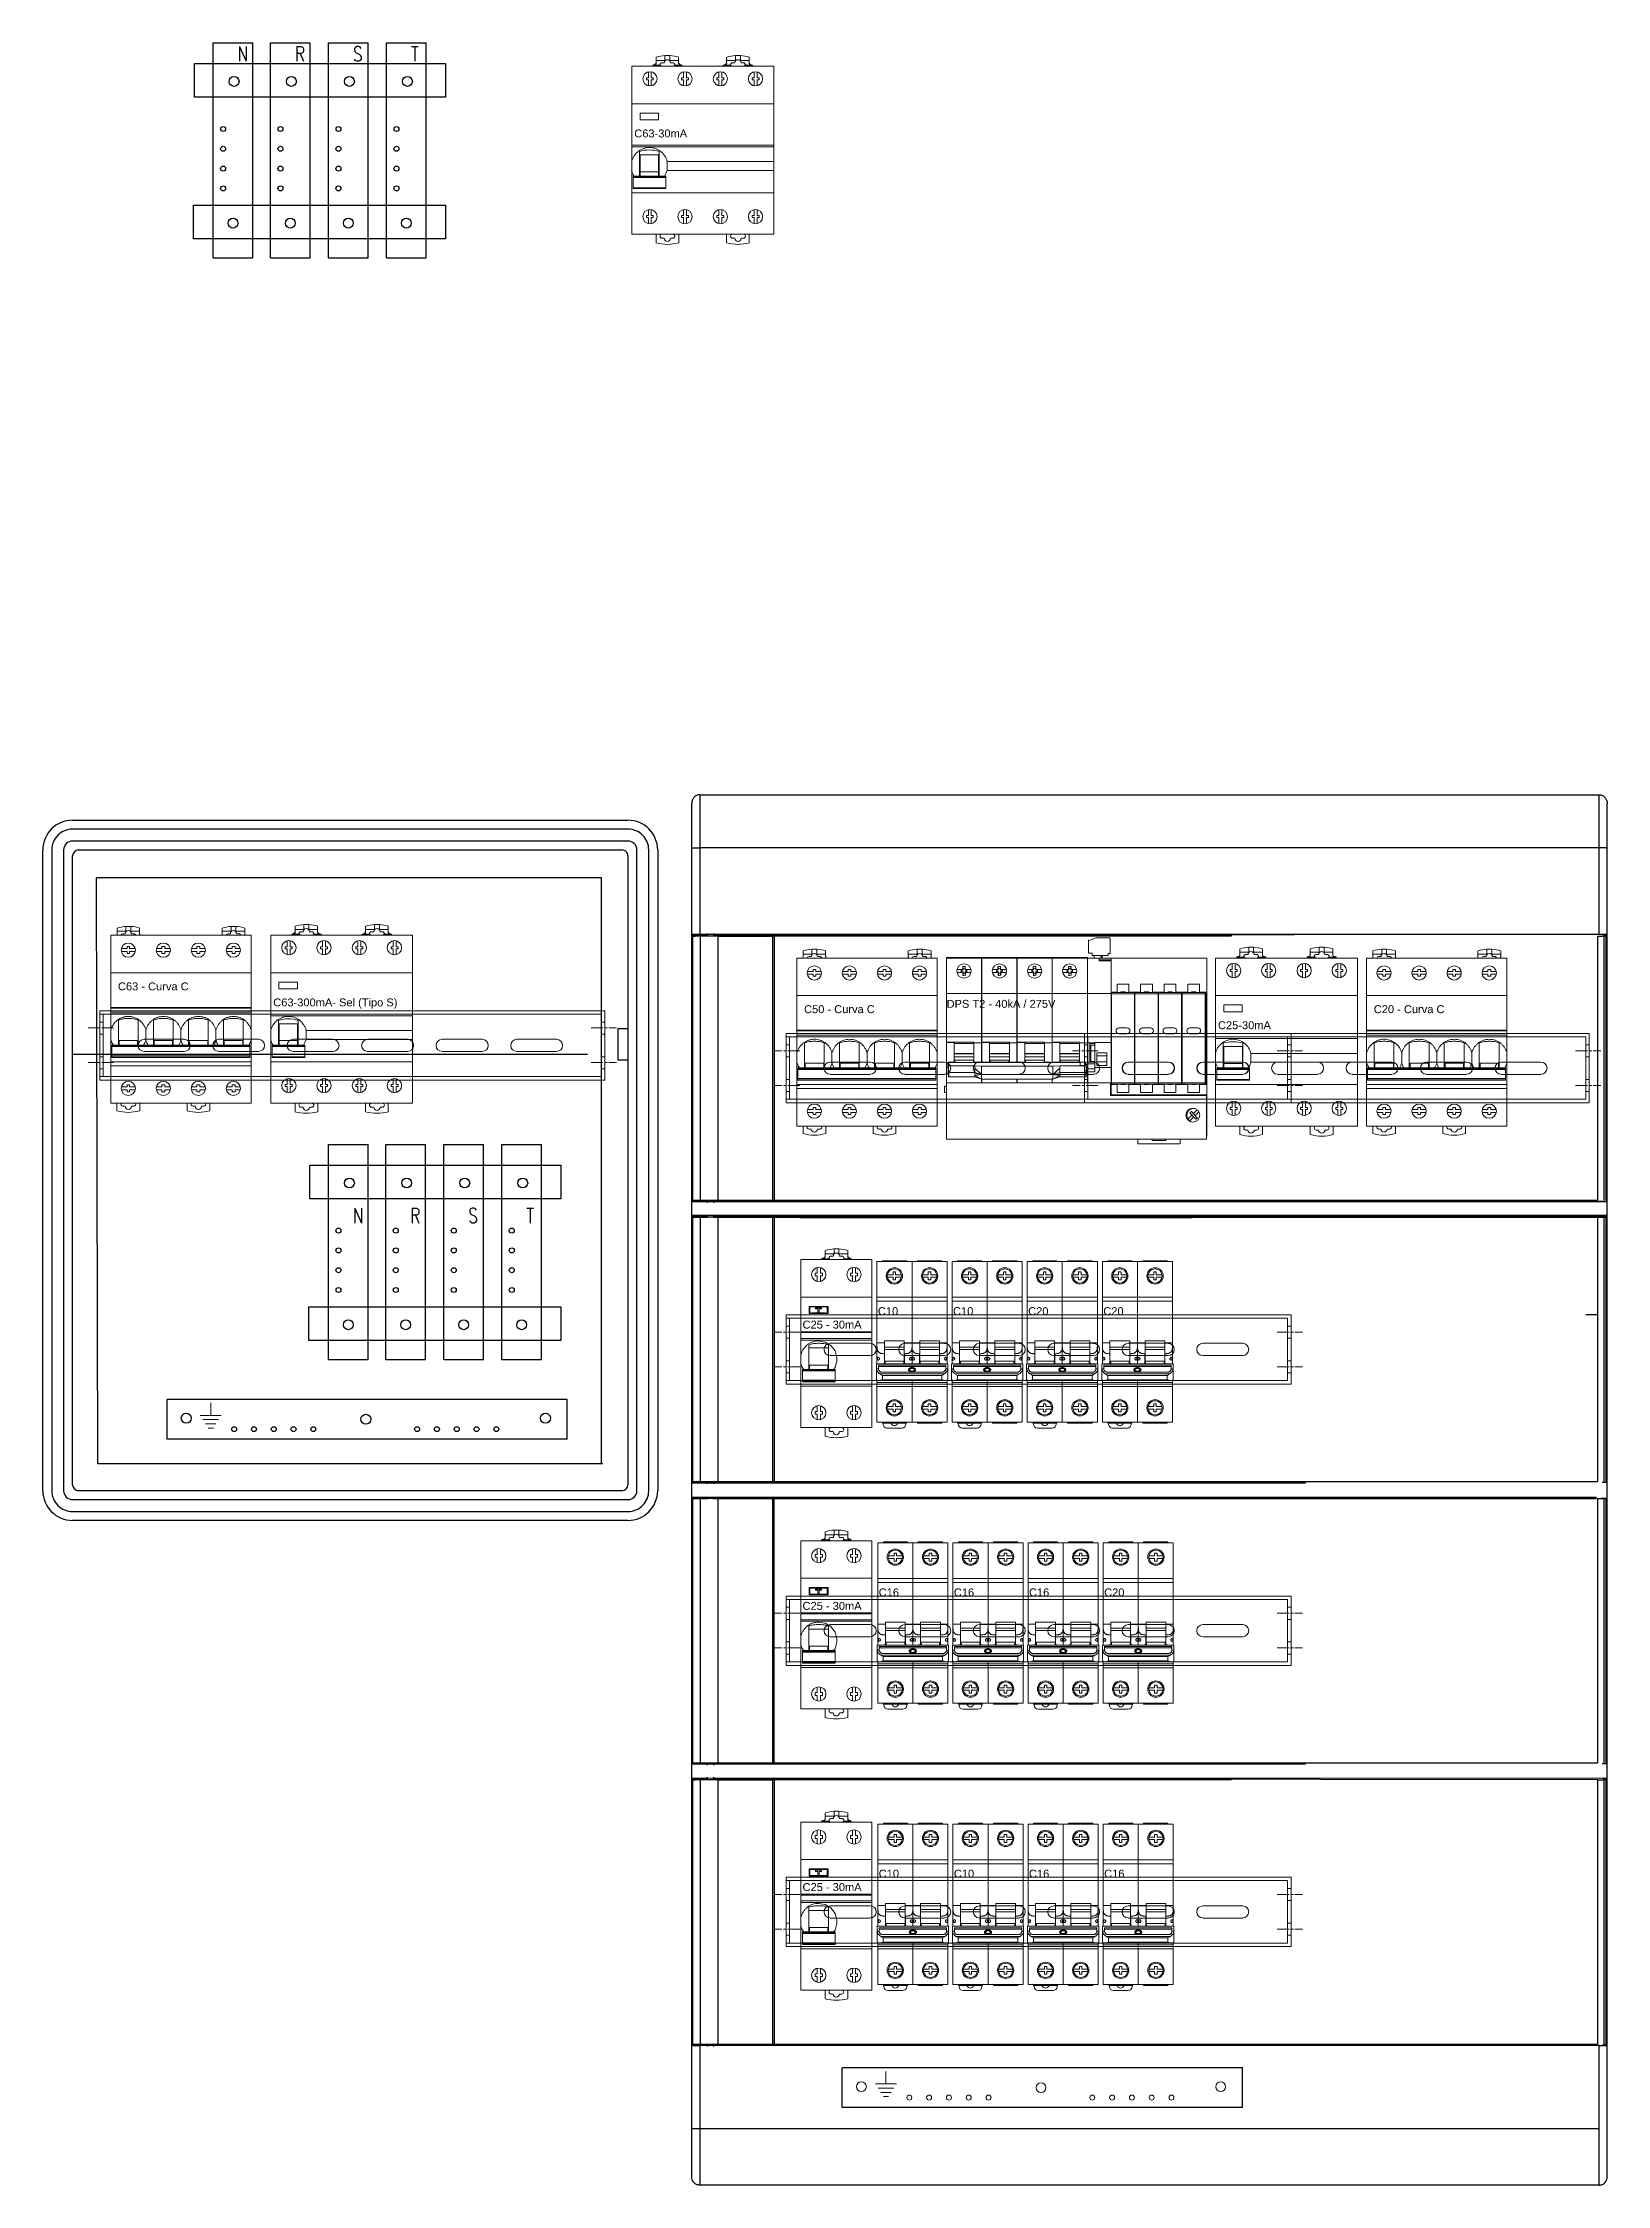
# Model space of a CAD drawing. Header units: millimetres. Extents: x 8199 to 54578, y -26210 to 18307.
# Drawn here: x 46064 to 46854, y -15214 to -14132 of the extents above; entities that cross this region are included whole.
import ezdxf

# ---------------------------------------------------------------- set-up
doc = ezdxf.new("R2010")
doc.units = ezdxf.units.MM
doc.header["$MEASUREMENT"] = 0
doc.linetypes.add('AM_ISO08W050x2', pattern=[9, 6, -0.75, 1.5, -0.75])
doc.linetypes.add('HIDDEN', pattern=[0.375, 0.25, -0.125])
for name, color, linetype, lineweight in [('Centros', 253, 'AM_ISO08W050x2', 15), ('ELECT-FUERZA-MOTRIZ', 170, 'Continuous', 20), ('Ocultas', 252, 'HIDDEN', 15), ('Perfil C1', 50, 'Continuous', 15), ('TEXTO', 1, 'Continuous', 30)]:
    doc.layers.add(name, color=color, linetype=linetype, lineweight=lineweight)
for name, color, linetype in [('DIBUJO', 4, 'Continuous'), ('ELECT - UNIFILAR - CONDUCTOR', 150, 'Continuous'), ('PDF_0', 7, 'Continuous')]:
    doc.layers.add(name, color=color, linetype=linetype)
doc.styles.add('Annotative', font='arial.ttf')
doc.styles.add('ROMANS', font='simplex.shx')

msp = doc.modelspace()

# ---------------------------------------------------------------- texts
at = {"layer": 'TEXTO', "color": 3, "linetype": 'Continuous', "style": 'ROMANS', "width": 0.75}
for s, p in [('N', (46162.61854, -14141.62404)), ('R', (46191.55393, -14141.62404)), ('S', (46220.85545, -14141.62404)), ('T', (46250.1568, -14141.62404)), ('N', (46220.85418, -14728.2145)), ('R', (46249.78956, -14728.2145)), ('S', (46279.09109, -14728.2145)), ('T', (46308.39244, -14728.2145))]:
    msp.add_text(s, height=7.5, dxfattribs=at).set_placement(p)

# ---------------------------------------------------------------- blocks, each defined once
blk = doc.blocks.new('A$C41F979FE')
at = {"layer": 'Centros'}
for p, q in [((12.8, 26.3), (0, 26.3)), ((253.9, 26.3), (266.7, 26.3)), ((12.8, 8.8), (0, 8.8)), ((253.9, 8.8), (266.7, 8.8))]:
    blk.add_line(p, q, dxfattribs=at)
at = {"layer": 'Ocultas'}
for p, q in [((259.1, 33.3), (5.9, 33.3)), ((7.6, 33.3), (7.6, 1.8)), ((259.1, 1.8), (259.1, 33.3)), ((7.6, 29.3), (5.9, 29.3)), ((7.6, 23.2), (5.9, 23.2)), ((259.1, 29.3), (260.9, 29.3)), ((259.1, 23.2), (260.9, 23.2)), ((7.6, 11.8), (5.9, 11.8)), ((259.1, 11.8), (260.9, 11.8)), ((7.6, 5.7), (5.9, 5.7)), ((5.9, 1.8), (259.1, 1.8)), ((259.1, 5.7), (260.9, 5.7))]:
    blk.add_line(p, q, dxfattribs=at)
at = {"layer": 'Perfil C1'}
for p, q in [((260.9, 35), (5.9, 35)), ((5.9, 35), (5.9, 0)), ((260.9, 0), (260.9, 35)), ((48.4, 20.6), (28.2, 20.6)), ((48.4, 14.4), (28.2, 14.4)), ((86, 20.6), (65.9, 20.6)), ((86, 14.4), (65.9, 14.4)), ((123.6, 20.6), (103.5, 20.6)), ((123.6, 14.4), (103.5, 14.4)), ((161.2, 20.6), (141.1, 20.6)), ((161.2, 14.4), (141.1, 14.4)), ((198.9, 20.6), (178.7, 20.6)), ((198.9, 14.4), (178.7, 14.4)), ((236.5, 20.6), (216.4, 20.6)), ((236.5, 14.4), (216.4, 14.4)), ((5.9, 0), (260.9, 0))]:
    blk.add_line(p, q, dxfattribs=at)
for centre, start, end in [((28.2, 17.5), 90, 270), ((48.4, 17.5), 270, 90), ((65.9, 17.5), 90, 270), ((86, 17.5), 270, 90), ((103.5, 17.5), 90, 270), ((123.6, 17.5), 270, 90), ((141.1, 17.5), 90, 270), ((161.2, 17.5), 270, 90), ((178.7, 17.5), 90, 270), ((198.9, 17.5), 270, 90), ((216.4, 17.5), 90, 270), ((236.5, 17.5), 270, 90)]:
    blk.add_arc(centre, 3.06, start, end, dxfattribs=at)
blk = doc.blocks.new('Puesta a tierra')
for p, q in [((0, 0), (0, -120)), ((-100, -120), (100, -120)), ((-75, -160), (75, -160)), ((-50, -200), (50, -200)), ((-25, -240), (25, -240))]:
    blk.add_line(p, q)
blk = doc.blocks.new('Barra Tierra')
at = {"color": 26, "ltscale": 0.2}
for centre, radius in [((9.7, -9.5), 2.5), ((100.4, -10), 2.5), ((191.1, -9.5), 2.5), ((33.9, -15), 1.25), ((43.9, -15), 1.25), ((53.9, -15), 1.25), ((63.9, -15), 1.25), ((73.9, -15), 1.25), ((126.3, -15), 1.25), ((136.3, -15), 1.25), ((146.3, -15), 1.25), ((156.3, -15), 1.25), ((166.3, -15), 1.25)]:
    blk.add_circle(centre, radius, dxfattribs=at)
at = {"layer": 'DIBUJO', "color": 34}
for p, q in [((0, -20), (0, 0)), ((202.1, 0), (0, 0)), ((0, -20), (0, 0)), ((202.1, -20), (202.1, 0)), ((202.1, -20), (0, -20)), ((202.1, -20), (0, -20))]:
    blk.add_line(p, q, dxfattribs=at)
at = {"layer": 'ELECT-FUERZA-MOTRIZ', "xscale": 0.052734375, "yscale": 0.052734375, "zscale": 0.052734375}
blk.add_blockref('Puesta a tierra', (22.1, -1.8), dxfattribs=at)
blk = doc.blocks.new('Disyunto Diferencial 4P')
at = {"layer": 'ELECT-FUERZA-MOTRIZ', "color": 0, "linetype": 'Continuous'}
for p, q in [((0, -84.8), (0, 0)), ((0, 0), (71.7, 0)), ((14.3, 0.5), (11.1, 0.5)), ((11.3, 0.6), (11.3, 0.8)), ((12.3, 4.6), (12.3, 3)), ((12.3, 3), (12.3, 1.6)), ((16.8, 3), (12.3, 3)), ((14.3, 0.8), (14.3, 0.8)), ((16.5, 1.8), (15.3, 1.8)), ((16.8, 5.5), (16.8, 3)), ((19.3, 3), (19.3, 5.5)), ((23.7, 3), (19.3, 3)), ((20.8, 1.8), (19.6, 1.8)), ((21.8, 0.8), (21.8, 0.8)), ((25, 0.5), (21.8, 0.5)), ((23.7, 3), (23.7, 4.7)), ((23.7, 1.6), (23.7, 3)), ((24.7, 0.6), (24.7, 0.8)), ((49.9, 0.5), (46.7, 0.5)), ((46.9, 0.6), (46.9, 0.8)), ((47.9, 4.6), (47.9, 3)), ((47.9, 3), (47.9, 1.6)), ((52.4, 3), (47.9, 3)), ((49.9, 0.8), (49.9, 0.8)), ((52.1, 1.8), (50.9, 1.8)), ((52.4, 5.5), (52.4, 3)), ((54.9, 3), (54.9, 5.5)), ((59.3, 3), (54.9, 3)), ((56.4, 1.8), (55.2, 1.8)), ((57.4, 0.8), (57.4, 0.8)), ((60.6, 0.5), (57.4, 0.5)), ((59.3, 3), (59.3, 4.7)), ((59.3, 1.6), (59.3, 3)), ((60.3, 0.6), (60.3, 0.8)), ((71.7, -84.8), (71.7, 0)), ((7.4, -6.8), (7.4, -5.8)), ((7.4, -5.8), (8.4, -5.8)), ((8.4, -6.8), (7.4, -6.8)), ((8.4, -5.8), (8.4, -2.8)), ((8.4, -9.9), (8.4, -6.8)), ((9.9, -2.8), (9.9, -5.8)), ((9.9, -5.8), (10.9, -5.8)), ((9.9, -6.8), (9.9, -9.9)), ((10.9, -6.8), (9.9, -6.8)), ((10.9, -5.8), (10.9, -6.8)), ((25.2, -6.8), (25.2, -5.8)), ((25.2, -5.8), (26.2, -5.8)), ((26.2, -6.8), (25.2, -6.8)), ((26.2, -5.8), (26.2, -2.8)), ((26.2, -9.9), (26.2, -6.8)), ((27.7, -2.8), (27.7, -5.8)), ((27.7, -5.8), (28.7, -5.8)), ((27.7, -6.8), (27.7, -9.9)), ((28.7, -6.8), (27.7, -6.8)), ((28.7, -5.8), (28.7, -6.8)), ((43, -6.8), (43, -5.8)), ((43, -5.8), (44, -5.8)), ((44, -6.8), (43, -6.8)), ((44, -5.8), (44, -2.8)), ((44, -9.9), (44, -6.8)), ((45.5, -2.8), (45.5, -5.8)), ((45.5, -5.8), (46.5, -5.8)), ((45.5, -6.8), (45.5, -9.9)), ((46.5, -6.8), (45.5, -6.8)), ((46.5, -5.8), (46.5, -6.8)), ((60.8, -6.8), (60.8, -5.8)), ((60.8, -5.8), (61.8, -5.8)), ((61.8, -6.8), (60.8, -6.8)), ((61.8, -5.8), (61.8, -2.8)), ((61.8, -9.9), (61.8, -6.8)), ((63.3, -2.8), (63.3, -5.8)), ((63.3, -5.8), (64.3, -5.8)), ((63.3, -6.8), (63.3, -9.9)), ((64.3, -6.8), (63.3, -6.8)), ((64.3, -5.8), (64.3, -6.8)), ((0, -18.9), (71.7, -18.9)), ((4.2, -27.1), (4.2, -23.6)), ((4.2, -23.6), (13.5, -23.6)), ((13.5, -27.1), (4.2, -27.1)), ((13.5, -23.6), (13.5, -27.1)), ((71.7, -39.8), (0, -39.8)), ((0, -40.6), (71.7, -40.6)), ((3.9, -43), (3.9, -55.4)), ((13.9, -55.4), (13.9, -43)), ((4.3, -44.7), (4.3, -55.4)), ((4.3, -44.7), (13.6, -44.7)), ((13.6, -53.2), (4.3, -53.2)), ((13.6, -55.4), (13.6, -44.7)), ((17.9, -48.1), (17.9, -52.6)), ((71.7, -48.1), (17.9, -48.1)), ((71.7, -52.6), (17.9, -52.6)), ((71.7, -63.9), (0, -63.9)), ((0.7, -55.4), (0.7, -61.7)), ((17.2, -55.4), (0.7, -55.4)), ((0.7, -55.7), (17.2, -55.7)), ((0.7, -56.2), (17.2, -56.2)), ((0.7, -61.3), (17.2, -61.3)), ((17.2, -61.7), (0.7, -61.7)), ((17.2, -61.7), (17.2, -55.4)), ((7.4, -75.4), (8.4, -75.4)), ((7.4, -76.4), (7.4, -75.4)), ((8.4, -75.4), (8.4, -72.3)), ((9.9, -72.3), (9.9, -75.4)), ((9.9, -75.4), (10.9, -75.4)), ((10.9, -75.4), (10.9, -76.4)), ((25.2, -75.4), (26.2, -75.4)), ((25.2, -76.4), (25.2, -75.4)), ((26.2, -75.4), (26.2, -72.3)), ((27.7, -72.3), (27.7, -75.4)), ((27.7, -75.4), (28.7, -75.4)), ((28.7, -75.4), (28.7, -76.4)), ((43, -75.4), (44, -75.4)), ((43, -76.4), (43, -75.4)), ((44, -75.4), (44, -72.3)), ((45.5, -72.3), (45.5, -75.4)), ((45.5, -75.4), (46.5, -75.4)), ((46.5, -75.4), (46.5, -76.4)), ((60.8, -75.4), (61.8, -75.4)), ((60.8, -76.4), (60.8, -75.4)), ((61.8, -75.4), (61.8, -72.3)), ((63.3, -72.3), (63.3, -75.4)), ((63.3, -75.4), (64.3, -75.4)), ((64.3, -75.4), (64.3, -76.4)), ((71.7, -84.8), (0, -84.8)), ((8.4, -76.4), (7.4, -76.4)), ((8.4, -79.4), (8.4, -76.4)), ((10.9, -76.4), (9.9, -76.4)), ((9.9, -76.4), (9.9, -79.4)), ((12.3, -84.8), (12.3, -89.1)), ((23.8, -89.1), (23.8, -84.8)), ((26.2, -76.4), (25.2, -76.4)), ((26.2, -79.4), (26.2, -76.4)), ((28.7, -76.4), (27.7, -76.4)), ((27.7, -76.4), (27.7, -79.4)), ((44, -76.4), (43, -76.4)), ((44, -79.4), (44, -76.4)), ((46.5, -76.4), (45.5, -76.4)), ((45.5, -76.4), (45.5, -79.4)), ((47.9, -84.8), (47.9, -89.1)), ((59.4, -89.1), (59.4, -84.8)), ((61.8, -76.4), (60.8, -76.4)), ((61.8, -79.4), (61.8, -76.4)), ((64.3, -76.4), (63.3, -76.4)), ((63.3, -76.4), (63.3, -79.4)), ((16.4, -86.8), (15.3, -86.8)), ((20.8, -86.8), (19.7, -86.8)), ((52, -86.8), (50.9, -86.8)), ((56.4, -86.8), (55.2, -86.8))]:
    blk.add_line(p, q, dxfattribs=at)
blk.add_lwpolyline([(17.9, -52.6), (17.3, -54.2), (16.5, -55.4)], dxfattribs=at)
for centre in [(9.2, -6.3), (26.9, -6.3), (44.8, -6.3), (62.5, -6.3), (9.2, -75.9), (26.9, -75.9), (44.8, -75.9), (62.5, -75.9)]:
    blk.add_circle(centre, 3.6, dxfattribs=at)
for centre, radius, start, end in [((11.3, 0), 0.799, 89.9232, 179.921), ((11.3, -0.2), 0.799, 105.7191, 162.5797), ((11.3, -0.2), 0.798, 89.9978, 105.8274), ((11.3, 1.8), 0.999, 269.9454, 347.0414), ((18.1, -13.8), 19.3, 93.7668, 107.1978), ((11.4, 1.8), 0.997, 347.1163, 359.9879), ((15.3, 1), 0.997, 186.5991, 192.9366), ((15.3, 0.8), 1.01, 180.0325, 193.2632), ((15.3, 1), 0.999, 193.0148, 270.0545), ((15.3, 0.8), 0.997, 193.3525, 232.1475), ((18.1, -13.8), 19.3, 86.3591, 93.7668), ((18.1, -13.8), 19.3, 72.9337, 86.3591), ((20.8, 1), 0.999, 269.9455, 346.9852), ((20.8, 0.8), 0.997, 307.8525, 346.6475), ((20.8, 1), 0.997, 347.0633, 353.3318), ((20.8, 0.8), 1.01, 346.738, 359.9678), ((24.7, 1.8), 0.997, 180.012, 192.94), ((24.7, 1.8), 0.999, 193.0148, 270.0545), ((24.7, -0.2), 0.798, 74.1717, 90.003), ((24.8, 0), 0.799, 0.079, 90.0768), ((24.8, -0.2), 0.799, 17.4202, 74.281), ((46.9, 0), 0.799, 89.9232, 179.921), ((46.9, -0.2), 0.799, 105.7191, 162.5797), ((46.9, -0.2), 0.798, 89.9978, 105.8274), ((46.9, 1.8), 0.999, 269.9454, 347.0414), ((53.7, -13.8), 19.3, 93.7668, 107.1978), ((47, 1.8), 0.997, 347.1163, 359.9879), ((50.9, 1), 0.997, 186.5991, 192.9366), ((50.9, 0.8), 1.01, 180.0325, 193.2632), ((50.9, 1), 0.999, 193.0148, 270.0545), ((50.9, 0.8), 0.997, 193.3525, 232.1475), ((53.7, -13.8), 19.3, 86.3591, 93.7668), ((53.7, -13.8), 19.3, 72.9337, 86.3591), ((56.4, 1), 0.999, 269.9455, 346.9852), ((56.4, 0.8), 0.997, 307.8525, 346.6475), ((56.4, 1), 0.997, 347.0633, 353.3318), ((56.4, 0.8), 1.01, 346.738, 359.9678), ((60.3, 1.8), 0.997, 180.012, 192.94), ((60.3, 1.8), 0.999, 193.0148, 270.0545), ((60.3, -0.2), 0.798, 74.1717, 90.003), ((60.4, 0), 0.799, 0.079, 90.0768), ((60.4, -0.2), 0.799, 17.4202, 74.281), ((9.1, -50.4), 9.39, 193.7464, 212.5243), ((9.1, -50.4), 9.32, 212.545, 214.5618), ((15.3, -85.8), 1, 90, 270), ((20.8, -85.8), 1, 270, 90), ((50.9, -85.8), 1, 90, 270), ((56.4, -85.8), 1, 270, 90), ((18, -67.9), 22, 254.849, 285.151), ((18, -86.8), 1.6, 180, 0), ((53.7, -67.9), 22, 254.849, 285.151), ((53.7, -86.8), 1.6, 180, 0)]:
    blk.add_arc(centre, radius, start, end, dxfattribs=at)
for centre in [(18, 1.8), (53.7, 1.8)]:
    blk.add_ellipse(centre, major_axis=(0, 1.55), ratio=0.997493, start_param=-1.570796, end_param=1.570796, dxfattribs=at)
for points, knots in [([(12.3, 1.6), (12.3, 1.5), (12.3, 1.4), (12.3, 1.2), (12.2, 1), (12.1, 0.9), (11.9, 0.7), (11.7, 0.6), (11.5, 0.6), (11.4, 0.6), (11.3, 0.6)], [0, 0, 0, 0, 0.124989, 0.250006, 0.374999, 0.500006, 0.625011, 0.750004, 0.875016, 1, 1, 1, 1]), ([(14.3, 0.8), (14.3, 0.8), (14.3, 1), (14.4, 1.2), (14.5, 1.3), (14.6, 1.5), (14.7, 1.6), (14.9, 1.7), (15.1, 1.8), (15.2, 1.8), (15.3, 1.8)], [0, 0, 0, 0, 0.124987, 0.250005, 0.374997, 0.500002, 0.625006, 0.749999, 0.875014, 1, 1, 1, 1]), ([(21.8, 0.8), (21.8, 0.8), (21.8, 1), (21.7, 1.2), (21.6, 1.3), (21.5, 1.5), (21.4, 1.6), (21.2, 1.7), (21, 1.8), (20.9, 1.8), (20.8, 1.8)], [0, 0, 0, 0, 0.124994, 0.250027, 0.37502, 0.500043, 0.625039, 0.750004, 0.875015, 1, 1, 1, 1]), ([(24.7, 0.6), (24.7, 0.6), (24.6, 0.6), (24.4, 0.6), (24.2, 0.7), (24, 0.9), (23.9, 1), (23.8, 1.2), (23.8, 1.4), (23.7, 1.5), (23.7, 1.6)], [0, 0, 0, 0, 0.124988, 0.250005, 0.374998, 0.500004, 0.625009, 0.750002, 0.875014, 1, 1, 1, 1]), ([(47.9, 1.6), (47.9, 1.5), (47.9, 1.4), (47.9, 1.2), (47.8, 1), (47.7, 0.9), (47.5, 0.7), (47.3, 0.6), (47.1, 0.6), (47, 0.6), (46.9, 0.6)], [0, 0, 0, 0, 0.124989, 0.250006, 0.374999, 0.500006, 0.625011, 0.750004, 0.875016, 1, 1, 1, 1]), ([(49.9, 0.8), (49.9, 0.8), (49.9, 1), (50, 1.2), (50.1, 1.3), (50.2, 1.5), (50.3, 1.6), (50.5, 1.7), (50.7, 1.8), (50.8, 1.8), (50.9, 1.8)], [0, 0, 0, 0, 0.124987, 0.250005, 0.374997, 0.500002, 0.625006, 0.749999, 0.875014, 1, 1, 1, 1]), ([(57.4, 0.8), (57.4, 0.8), (57.4, 1), (57.3, 1.2), (57.2, 1.3), (57.1, 1.5), (57, 1.6), (56.8, 1.7), (56.6, 1.8), (56.5, 1.8), (56.4, 1.8)], [0, 0, 0, 0, 0.124994, 0.250027, 0.37502, 0.500043, 0.625039, 0.750004, 0.875015, 1, 1, 1, 1]), ([(60.3, 0.6), (60.3, 0.6), (60.2, 0.6), (60, 0.6), (59.8, 0.7), (59.6, 0.9), (59.5, 1), (59.4, 1.2), (59.4, 1.4), (59.3, 1.5), (59.3, 1.6)], [0, 0, 0, 0, 0.124988, 0.250005, 0.374998, 0.500004, 0.625009, 0.750002, 0.875014, 1, 1, 1, 1]), ([(0, -48.1), (0.1, -47.5), (0.5, -46.5), (1.3, -45), (2.4, -43.7), (3.2, -43), (3.7, -42.6)], [0, 0, 0, 0, 0.249797, 0.499776, 0.749848, 1, 1, 1, 1]), ([(3.7, -42.6), (4.1, -42.4), (4.9, -41.9), (6.2, -41.4), (7.6, -41), (8.5, -41), (8.9, -41)], [0, 0, 0, 0, 0.249994, 0.499959, 0.750009, 1, 1, 1, 1]), ([(8.9, -41), (9.4, -41), (10.4, -41), (11.7, -41.4), (13, -41.9), (13.8, -42.4), (14.2, -42.6)], [0, 0, 0, 0, 0.24999, 0.500046, 0.750014, 1, 1, 1, 1]), ([(14.2, -42.6), (14.7, -43), (15.5, -43.7), (16.6, -45), (17.4, -46.5), (17.8, -47.5), (17.9, -48.1)], [0, 0, 0, 0, 0.250146, 0.500221, 0.750203, 1, 1, 1, 1])]:
    blk.add_open_spline(points, degree=3, knots=knots, dxfattribs=at)
for points in [[(8.9, -42.2), (7.2, -42.2), (5.5, -42.5), (3.9, -43)], [(13.9, -43), (12.4, -42.5), (10.7, -42.2), (8.9, -42.2)]]:
    blk.add_open_spline(points, degree=3, dxfattribs=at)
at = {"layer": 'ELECT-FUERZA-MOTRIZ', "style": 'Annotative'}
blk.add_attdef('TIPO', (1.3, -35.9), '', height=4, dxfattribs=at)
blk = doc.blocks.new('Interruptor termomagnético 2P')
at = {"layer": 'ELECT-FUERZA-MOTRIZ', "color": 7, "linetype": 'Continuous'}
for p, q in [((0, -51.6), (0, 0)), ((35.4, 0), (0, 0)), ((2.8, 0.5), (2.8, 0)), ((2.8, 0.5), (14.9, 0.5)), ((14.9, 0.5), (14.9, 0)), ((17.7, -51.6), (17.7, 0)), ((20.4, 0.5), (20.4, 0)), ((20.4, 0.5), (32.7, 0.5)), ((32.7, 0.5), (32.7, 0)), ((35.4, -51.6), (35.4, 0)), ((8.2, -6.6), (5.3, -6.6)), ((8.2, -7.8), (5.3, -7.8)), ((8.2, -6.6), (8.2, -5.2)), ((8.2, -5.2), (9.4, -5.2)), ((8.2, -9.2), (8.2, -7.8)), ((9.4, -9.2), (8.2, -9.2)), ((9.4, -5.2), (9.4, -6.6)), ((9.4, -6.6), (12.4, -6.6)), ((9.4, -7.8), (9.4, -9.2)), ((9.4, -7.8), (12.4, -7.8)), ((25.9, -6.6), (23, -6.6)), ((25.9, -7.8), (23, -7.8)), ((25.9, -6.6), (25.9, -5.2)), ((25.9, -5.2), (27.2, -5.2)), ((25.9, -9.2), (25.9, -7.8)), ((27.2, -9.2), (25.9, -9.2)), ((27.2, -5.2), (27.2, -6.6)), ((27.2, -6.6), (30.1, -6.6)), ((27.2, -7.8), (27.2, -9.2)), ((27.2, -7.8), (30.1, -7.8)), ((0, -18), (35.4, -18)), ((35.4, -20), (0, -20)), ((0, -41), (3.8, -41)), ((3.8, -51.6), (3.8, -40)), ((13.8, -40), (3.8, -40)), ((3.8, -43.1), (13.8, -43.1)), ((13.8, -51.6), (13.8, -40)), ((13.8, -41), (21.6, -41)), ((31.6, -40), (21.6, -40)), ((21.6, -51.6), (21.6, -40)), ((21.6, -43.1), (31.6, -43.1)), ((31.6, -51.6), (31.6, -40)), ((31.6, -41), (35.4, -41)), ((-0.3, -59.2), (-0.3, -51.6)), ((35.7, -51.6), (-0.3, -51.6)), ((0.7, -54.2), (0.7, -52.3)), ((0.7, -52.3), (34.7, -52.3)), ((0.7, -53), (34.7, -53)), ((3.8, -44.3), (13.8, -44.3)), ((3.8, -51.5), (3.8, -46.5)), ((3.8, -46.5), (3.8, -46.5)), ((3.8, -51.5), (3.8, -51.5)), ((4.2, -50.2), (4.2, -51.6)), ((13.6, -50.2), (4.2, -50.2)), ((13.6, -51.6), (13.6, -50.2)), ((13.9, -46.5), (13.8, -46.5)), ((13.8, -51.5), (13.9, -51.5)), ((13.9, -51.5), (13.9, -46.5)), ((21.6, -46.5), (21.5, -46.5)), ((21.5, -51.5), (21.5, -46.5)), ((21.5, -51.5), (21.6, -51.5)), ((21.6, -44.3), (31.6, -44.3)), ((31.2, -50.2), (21.8, -50.2)), ((21.8, -50.2), (21.8, -51.6)), ((31.2, -51.6), (31.2, -50.2)), ((31.6, -46.5), (31.6, -46.5)), ((31.6, -51.5), (31.6, -46.5)), ((31.6, -51.5), (31.6, -51.5)), ((34.7, -52.3), (34.7, -54.2)), ((35.7, -59.2), (35.7, -51.6)), ((-0.3, -54.1), (0.7, -54.1)), ((0, -81), (0, -59.8)), ((0, -61), (35.4, -61)), ((35.4, -63), (0, -63)), ((0.8, -60), (34.6, -60)), ((0.8, -60), (1.5, -60)), ((1.5, -56.7), (33.9, -56.7)), ((1.5, -60), (33.9, -60)), ((2.5, -55.8), (32.9, -55.8)), ((2.7, -57.4), (2.7, -59.6)), ((32.7, -57.4), (2.7, -57.4)), ((2.7, -59.6), (32.7, -59.6)), ((16.5, -55), (16.5, -54.6)), ((17.7, -81), (17.7, -60)), ((18.9, -55), (18.9, -54.6)), ((32.7, -59.6), (32.7, -57.4)), ((34.6, -60), (33.9, -60)), ((34.7, -54.1), (35.7, -54.1)), ((35.4, -81), (35.4, -59.8)), ((8.2, -73.2), (5.3, -73.2)), ((8.2, -74.4), (5.3, -74.4)), ((8.2, -71.8), (9.4, -71.8)), ((8.2, -73.2), (8.2, -71.8)), ((8.2, -75.8), (8.2, -74.4)), ((9.4, -71.8), (9.4, -73.2)), ((9.4, -73.2), (12.4, -73.2)), ((9.4, -74.4), (12.4, -74.4)), ((9.4, -74.4), (9.4, -75.8)), ((25.9, -73.2), (23, -73.2)), ((25.9, -74.4), (23, -74.4)), ((25.9, -71.8), (27.2, -71.8)), ((25.9, -73.2), (25.9, -71.8)), ((25.9, -75.8), (25.9, -74.4)), ((27.2, -71.8), (27.2, -73.2)), ((27.2, -73.2), (30.1, -73.2)), ((27.2, -74.4), (30.1, -74.4)), ((27.2, -74.4), (27.2, -75.8)), ((35.4, -81), (0, -81)), ((2.8, -81.5), (2.8, -81)), ((14.9, -81.5), (2.8, -81.5)), ((3.1, -81.5), (3.1, -82)), ((5.1, -84), (12.6, -84)), ((9.4, -75.8), (8.2, -75.8)), ((14.6, -82), (14.6, -81.5)), ((14.9, -81.5), (14.9, -81)), ((20.4, -81.5), (20.4, -81)), ((32.7, -81.5), (20.4, -81.5)), ((27.2, -75.8), (25.9, -75.8)), ((32.7, -81.5), (32.7, -81))]:
    blk.add_line(p, q, dxfattribs=at)
for centre, radius in [((8.8, -7.2), 4.1), ((8.8, -7.2), 3.6), ((26.6, -7.2), 4.1), ((26.6, -7.2), 3.6), ((8.8, -73.8), 4.1), ((8.8, -73.8), 3.6), ((26.6, -73.8), 4.1), ((26.6, -73.8), 3.6)]:
    blk.add_circle(centre, radius, dxfattribs=at)
for centre, radius, start, end in [((5.1, -82), 2, 180, 270), ((8.8, -81), 1.77, 203.9426, 335.9963), ((12.6, -82), 2, 270, 0)]:
    blk.add_arc(centre, radius, start, end, dxfattribs=at)
for points, knots in [([(3.8, -46.5), (3.6, -46.5), (3.2, -46.5), (2.7, -46.4), (2.2, -46.3), (1.9, -46.3), (1.6, -46.2), (1.3, -46), (0.9, -45.8), (0.6, -45.4), (0.4, -45.1), (0.2, -44.7), (0.1, -44.2), (0.1, -43.7), (0, -43.2), (0, -42.7), (0, -42.1), (0, -41.6), (0, -41.2), (0, -41)], [0, 0, 0, 0, 0.07078, 0.139987, 0.206205, 0.237857, 0.26842, 0.326241, 0.380415, 0.432713, 0.485354, 0.540138, 0.598017, 0.659194, 0.723415, 0.790202, 0.858974, 0.92912, 1, 1, 1, 1]), ([(17.7, -41), (17.7, -41.2), (17.7, -41.6), (17.7, -42.1), (17.7, -42.7), (17.7, -43.2), (17.6, -43.7), (17.6, -44.2), (17.5, -44.7), (17.3, -45.1), (17.1, -45.4), (16.8, -45.8), (16.4, -46), (16.1, -46.2), (15.8, -46.3), (15.5, -46.3), (15, -46.4), (14.5, -46.5), (14.1, -46.5), (13.9, -46.5)], [0, 0, 0, 0, 0.07088, 0.141026, 0.209798, 0.276585, 0.340806, 0.401983, 0.459862, 0.514646, 0.567287, 0.619585, 0.67376, 0.73158, 0.762143, 0.793795, 0.860013, 0.92922, 1, 1, 1, 1]), ([(21.5, -46.5), (21.3, -46.5), (20.9, -46.5), (20.4, -46.4), (19.9, -46.3), (19.6, -46.3), (19.3, -46.2), (19, -46), (18.6, -45.8), (18.3, -45.4), (18.1, -45.1), (17.9, -44.7), (17.8, -44.2), (17.8, -43.7), (17.7, -43.2), (17.7, -42.7), (17.7, -42.1), (17.7, -41.6), (17.7, -41.2), (17.7, -41)], [0, 0, 0, 0, 0.07078, 0.139987, 0.206205, 0.237857, 0.26842, 0.326241, 0.380415, 0.432713, 0.485354, 0.540138, 0.598017, 0.659194, 0.723415, 0.790202, 0.858974, 0.92912, 1, 1, 1, 1]), ([(35.4, -41), (35.4, -41.2), (35.4, -41.6), (35.4, -42.1), (35.4, -42.7), (35.4, -43.2), (35.3, -43.7), (35.3, -44.2), (35.2, -44.7), (35, -45.1), (34.8, -45.4), (34.5, -45.8), (34.1, -46), (33.8, -46.2), (33.5, -46.3), (33.2, -46.3), (32.7, -46.4), (32.2, -46.5), (31.8, -46.5), (31.6, -46.5)], [0, 0, 0, 0, 0.07088, 0.141026, 0.209798, 0.276585, 0.340806, 0.401983, 0.459862, 0.514646, 0.567287, 0.619585, 0.67376, 0.73158, 0.762143, 0.793795, 0.860013, 0.92922, 1, 1, 1, 1]), ([(0.3, -49), (0.3, -48.9), (0.3, -48.8), (0.3, -48.7), (0.3, -48.6), (0.4, -48.5), (0.4, -48.4), (0.5, -48.3), (0.6, -48.3), (0.6, -48.3), (0.7, -48.3)], [0, 0, 0, 0, 0.166485, 0.32576, 0.471923, 0.601472, 0.714318, 0.814042, 0.906983, 1, 1, 1, 1]), ([(0.7, -49.7), (0.6, -49.7), (0.6, -49.7), (0.5, -49.6), (0.4, -49.6), (0.4, -49.5), (0.3, -49.4), (0.3, -49.3), (0.3, -49.1), (0.3, -49), (0.3, -49)], [0, 0, 0, 0, 0.093017, 0.185958, 0.285682, 0.398528, 0.528077, 0.67424, 0.833516, 1, 1, 1, 1]), ([(0.7, -48.3), (0.7, -48.3), (0.8, -48.3), (1, -48.4), (1.1, -48.5), (1.1, -48.6), (1.2, -48.7), (1.3, -48.8), (1.3, -48.9), (1.3, -49)], [0, 0, 0, 0, 0.192565, 0.303251, 0.423797, 0.554199, 0.694427, 0.843968, 1, 1, 1, 1]), ([(1.3, -49), (1.3, -49), (1.3, -49.1), (1.2, -49.3), (1.1, -49.4), (1.1, -49.5), (1, -49.6), (0.8, -49.7), (0.7, -49.7), (0.7, -49.7)], [0, 0, 0, 0, 0.15603, 0.305572, 0.4458, 0.576202, 0.696749, 0.807435, 1, 1, 1, 1]), ([(2.3, -51.6), (2.5, -51.6), (3, -51.5), (3.5, -51.5), (3.8, -51.5)], [0, 0, 0, 0, 0.489158, 1, 1, 1, 1]), ([(13.9, -51.5), (14.2, -51.5), (14.7, -51.5), (15.2, -51.6), (15.4, -51.6)], [0, 0, 0, 0, 0.510841, 1, 1, 1, 1]), ([(17.7, -53.5), (17.6, -53.5), (17.4, -53.5), (17, -53.6), (16.7, -53.7), (16.4, -53.8), (16.2, -54), (16.1, -54.1), (16, -54.3), (15.9, -54.4), (15.9, -54.5), (15.9, -54.6), (15.9, -54.6)], [0, 0, 0, 0, 0.152015, 0.300479, 0.442041, 0.574106, 0.695035, 0.804684, 0.855867, 0.905087, 0.952908, 1, 1, 1, 1]), ([(15.9, -54.8), (15.9, -54.7), (16, -54.6), (16.1, -54.5), (16.2, -54.4), (16.3, -54.3), (16.5, -54.2), (16.7, -54), (16.9, -54), (17.1, -53.9)], [0, 0, 0, 0, 0.101131, 0.207802, 0.32142, 0.442706, 0.571807, 0.708353, 1, 1, 1, 1]), ([(16.4, -49), (16.4, -48.9), (16.4, -48.8), (16.5, -48.7), (16.6, -48.6), (16.6, -48.5), (16.7, -48.4), (16.9, -48.3), (17, -48.3), (17, -48.3)], [0, 0, 0, 0, 0.15603, 0.305572, 0.4458, 0.576202, 0.696749, 0.807435, 1, 1, 1, 1]), ([(17, -49.7), (17, -49.7), (16.9, -49.7), (16.7, -49.6), (16.6, -49.5), (16.6, -49.4), (16.5, -49.3), (16.4, -49.1), (16.4, -49), (16.4, -49)], [0, 0, 0, 0, 0.192565, 0.303251, 0.423797, 0.554199, 0.694427, 0.843968, 1, 1, 1, 1]), ([(16.5, -54.6), (16.5, -54.6), (16.5, -54.5), (16.5, -54.4), (16.6, -54.3), (16.7, -54.2), (16.9, -54.1), (17, -54), (17.2, -53.9), (17.5, -53.9), (17.6, -53.8), (17.7, -53.8)], [0, 0, 0, 0, 0.047102, 0.094933, 0.195109, 0.304781, 0.42574, 0.557844, 0.699436, 0.847961, 1, 1, 1, 1]), ([(17, -48.3), (17.1, -48.3), (17.1, -48.3), (17.2, -48.3), (17.3, -48.4), (17.3, -48.5), (17.4, -48.6), (17.4, -48.7), (17.4, -48.8), (17.4, -48.9), (17.4, -49)], [0, 0, 0, 0, 0.093016, 0.185958, 0.285682, 0.398528, 0.528077, 0.67424, 0.833516, 1, 1, 1, 1]), ([(17.4, -49), (17.4, -49), (17.4, -49.1), (17.4, -49.3), (17.4, -49.4), (17.3, -49.5), (17.3, -49.6), (17.2, -49.6), (17.1, -49.7), (17.1, -49.7), (17, -49.7)], [0, 0, 0, 0, 0.166485, 0.32576, 0.471923, 0.601472, 0.714318, 0.814042, 0.906983, 1, 1, 1, 1]), ([(19.5, -54.6), (19.5, -54.6), (19.5, -54.5), (19.5, -54.4), (19.4, -54.3), (19.3, -54.1), (19.2, -54), (19, -53.8), (18.7, -53.7), (18.4, -53.6), (18, -53.5), (17.8, -53.5), (17.7, -53.5)], [0, 0, 0, 0, 0.047092, 0.094912, 0.144131, 0.195312, 0.304959, 0.425887, 0.557954, 0.699517, 0.847984, 1, 1, 1, 1]), ([(17.7, -53.8), (17.8, -53.8), (17.9, -53.9), (18.2, -53.9), (18.4, -54), (18.5, -54.1), (18.7, -54.2), (18.8, -54.3), (18.9, -54.4), (18.9, -54.5), (18.9, -54.6), (18.9, -54.6)], [0, 0, 0, 0, 0.152041, 0.300562, 0.442151, 0.574253, 0.695211, 0.804885, 0.905064, 0.952897, 1, 1, 1, 1]), ([(18, -49), (18, -48.9), (18, -48.8), (18, -48.7), (18, -48.6), (18.1, -48.5), (18.1, -48.4), (18.2, -48.3), (18.3, -48.3), (18.3, -48.3), (18.4, -48.3)], [0, 0, 0, 0, 0.166485, 0.32576, 0.471923, 0.601472, 0.714318, 0.814042, 0.906983, 1, 1, 1, 1]), ([(18.4, -49.7), (18.3, -49.7), (18.3, -49.7), (18.2, -49.6), (18.1, -49.6), (18.1, -49.5), (18, -49.4), (18, -49.3), (18, -49.1), (18, -49), (18, -49)], [0, 0, 0, 0, 0.093017, 0.185958, 0.285682, 0.398528, 0.528077, 0.67424, 0.833516, 1, 1, 1, 1]), ([(18.3, -53.9), (18.5, -54), (18.7, -54), (18.9, -54.2), (19.1, -54.3), (19.2, -54.4), (19.3, -54.5), (19.4, -54.6), (19.5, -54.7), (19.5, -54.8)], [0, 0, 0, 0, 0.291662, 0.428221, 0.557332, 0.678623, 0.792237, 0.898894, 1, 1, 1, 1]), ([(18.4, -48.3), (18.4, -48.3), (18.5, -48.3), (18.7, -48.4), (18.8, -48.5), (18.8, -48.6), (18.9, -48.7), (19, -48.8), (19, -48.9), (19, -49)], [0, 0, 0, 0, 0.192565, 0.303251, 0.423797, 0.554199, 0.694427, 0.843968, 1, 1, 1, 1]), ([(19, -49), (19, -49), (19, -49.1), (18.9, -49.3), (18.8, -49.4), (18.8, -49.5), (18.7, -49.6), (18.5, -49.7), (18.4, -49.7), (18.4, -49.7)], [0, 0, 0, 0, 0.15603, 0.305572, 0.4458, 0.576202, 0.696749, 0.807435, 1, 1, 1, 1]), ([(20, -51.6), (20.2, -51.6), (20.7, -51.5), (21.2, -51.5), (21.5, -51.5)], [0, 0, 0, 0, 0.489158, 1, 1, 1, 1]), ([(31.6, -51.5), (31.9, -51.5), (32.4, -51.5), (32.9, -51.6), (33.1, -51.6)], [0, 0, 0, 0, 0.510841, 1, 1, 1, 1]), ([(34.1, -49), (34.1, -48.9), (34.1, -48.8), (34.2, -48.7), (34.3, -48.6), (34.3, -48.5), (34.4, -48.4), (34.6, -48.3), (34.7, -48.3), (34.7, -48.3)], [0, 0, 0, 0, 0.15603, 0.305572, 0.4458, 0.576202, 0.696749, 0.807435, 1, 1, 1, 1]), ([(34.7, -49.7), (34.7, -49.7), (34.6, -49.7), (34.4, -49.6), (34.3, -49.5), (34.3, -49.4), (34.2, -49.3), (34.1, -49.1), (34.1, -49), (34.1, -49)], [0, 0, 0, 0, 0.192565, 0.303251, 0.423797, 0.554199, 0.694427, 0.843968, 1, 1, 1, 1]), ([(34.7, -48.3), (34.8, -48.3), (34.8, -48.3), (34.9, -48.3), (35, -48.4), (35, -48.5), (35.1, -48.6), (35.1, -48.7), (35.1, -48.8), (35.1, -48.9), (35.1, -49)], [0, 0, 0, 0, 0.093016, 0.185958, 0.285682, 0.398528, 0.528077, 0.67424, 0.833516, 1, 1, 1, 1]), ([(35.1, -49), (35.1, -49), (35.1, -49.1), (35.1, -49.3), (35.1, -49.4), (35, -49.5), (35, -49.6), (34.9, -49.6), (34.8, -49.7), (34.8, -49.7), (34.7, -49.7)], [0, 0, 0, 0, 0.166485, 0.32576, 0.471923, 0.601472, 0.714318, 0.814042, 0.906983, 1, 1, 1, 1]), ([(-0.3, -54.1), (-0.3, -54.2), (-0.3, -54.3), (-0.3, -54.4), (-0.2, -54.6), (-0.2, -54.7), (-0.1, -54.9), (0, -55.2), (0.2, -55.5), (0.5, -55.8), (0.8, -56.1), (1.1, -56.4), (1.3, -56.6), (1.5, -56.7)], [0, 0, 0, 0, 0.045179, 0.093907, 0.146077, 0.201461, 0.259749, 0.320585, 0.448361, 0.582117, 0.719615, 0.859317, 1, 1, 1, 1]), ([(-0.3, -59.2), (-0.3, -59.3), (-0.3, -59.4), (-0.3, -59.5), (-0.2, -59.6), (-0.2, -59.7), (-0.1, -59.7), (-0.1, -59.8), (0, -59.9), (0.2, -59.9), (0.4, -60), (0.6, -60), (0.7, -60), (0.8, -60)], [0, 0, 0, 0, 0.131435, 0.192072, 0.250056, 0.306202, 0.361356, 0.416398, 0.472126, 0.588087, 0.713491, 0.850494, 1, 1, 1, 1]), ([(0.7, -54.2), (0.7, -54.3), (0.7, -54.4), (0.8, -54.6), (0.9, -54.8), (1, -55), (1.2, -55.3), (1.5, -55.5), (1.8, -55.7), (2.1, -55.8), (2.4, -55.8), (2.5, -55.8)], [0, 0, 0, 0, 0.097098, 0.15018, 0.206118, 0.325471, 0.452819, 0.585699, 0.722131, 0.86061, 1, 1, 1, 1]), ([(2.7, -57.4), (2.5, -57.3), (2.1, -57.1), (1.7, -56.8), (1.5, -56.7)], [0, 0, 0, 0, 0.49357, 1, 1, 1, 1]), ([(1.5, -60), (1.6, -60), (1.8, -59.9), (2.1, -59.9), (2.4, -59.7), (2.6, -59.7), (2.7, -59.6)], [0, 0, 0, 0, 0.237413, 0.483594, 0.738075, 1, 1, 1, 1]), ([(15.9, -54.6), (15.9, -54.6), (15.9, -54.7), (15.9, -54.8), (16, -54.9), (16.1, -55.1), (16.2, -55.2), (16.4, -55.4), (16.7, -55.5), (17, -55.6), (17.4, -55.7), (17.6, -55.7), (17.7, -55.7)], [0, 0, 0, 0, 0.047092, 0.094912, 0.144131, 0.195312, 0.304959, 0.425887, 0.557954, 0.699517, 0.847984, 1, 1, 1, 1]), ([(17.7, -55.3), (17.6, -55.3), (17.5, -55.3), (17.2, -55.3), (17, -55.2), (16.9, -55.1), (16.7, -55), (16.6, -54.9), (16.5, -54.8), (16.5, -54.7), (16.5, -54.6), (16.5, -54.6)], [0, 0, 0, 0, 0.152041, 0.300562, 0.442151, 0.574253, 0.695211, 0.804885, 0.905064, 0.952897, 1, 1, 1, 1]), ([(16.5, -55), (16.5, -55), (16.5, -55.1), (16.5, -55.2), (16.6, -55.3), (16.7, -55.4), (16.8, -55.5), (17, -55.6), (17.1, -55.6)], [0, 0, 0, 0, 0.104383, 0.211538, 0.323844, 0.443081, 0.705307, 1, 1, 1, 1]), ([(17.7, -55.7), (17.8, -55.7), (18, -55.7), (18.4, -55.6), (18.7, -55.5), (19, -55.4), (19.2, -55.2), (19.3, -55.1), (19.4, -54.9), (19.5, -54.8), (19.5, -54.7), (19.5, -54.6), (19.5, -54.6)], [0, 0, 0, 0, 0.152015, 0.300479, 0.442041, 0.574106, 0.695035, 0.804684, 0.855867, 0.905087, 0.952908, 1, 1, 1, 1]), ([(18.9, -54.6), (18.9, -54.6), (18.9, -54.7), (18.9, -54.8), (18.8, -54.9), (18.7, -55), (18.5, -55.1), (18.4, -55.2), (18.2, -55.3), (17.9, -55.3), (17.8, -55.3), (17.7, -55.3)], [0, 0, 0, 0, 0.047102, 0.094933, 0.195109, 0.304781, 0.42574, 0.557844, 0.699436, 0.847961, 1, 1, 1, 1]), ([(18.3, -55.6), (18.4, -55.6), (18.6, -55.5), (18.7, -55.4), (18.8, -55.3), (18.9, -55.2), (18.9, -55.1), (18.9, -55), (18.9, -55)], [0, 0, 0, 0, 0.294761, 0.557031, 0.676267, 0.788552, 0.895667, 1, 1, 1, 1]), ([(33.9, -56.7), (33.7, -56.8), (33.3, -57.1), (32.9, -57.3), (32.7, -57.4)], [0, 0, 0, 0, 0.506425, 1, 1, 1, 1]), ([(32.7, -59.6), (32.8, -59.7), (33, -59.7), (33.3, -59.9), (33.6, -59.9), (33.8, -60), (33.9, -60)], [0, 0, 0, 0, 0.261924, 0.516402, 0.762584, 1, 1, 1, 1]), ([(32.9, -55.8), (33, -55.8), (33.3, -55.8), (33.6, -55.7), (33.9, -55.5), (34.2, -55.3), (34.4, -55), (34.5, -54.8), (34.6, -54.6), (34.7, -54.4), (34.7, -54.3), (34.7, -54.2)], [0, 0, 0, 0, 0.139386, 0.277872, 0.41431, 0.547188, 0.67453, 0.793886, 0.849828, 0.90291, 1, 1, 1, 1]), ([(35.7, -54.1), (35.7, -54.2), (35.7, -54.3), (35.7, -54.4), (35.6, -54.6), (35.6, -54.7), (35.5, -54.9), (35.4, -55.2), (35.2, -55.5), (34.9, -55.8), (34.6, -56.1), (34.3, -56.4), (34.1, -56.6), (33.9, -56.7)], [0, 0, 0, 0, 0.045177, 0.093899, 0.146064, 0.201445, 0.259734, 0.320571, 0.448351, 0.582108, 0.719608, 0.859315, 1, 1, 1, 1]), ([(35.7, -59.2), (35.7, -59.3), (35.7, -59.4), (35.7, -59.5), (35.6, -59.6), (35.6, -59.7), (35.5, -59.7), (35.5, -59.8), (35.4, -59.9), (35.2, -59.9), (35, -60), (34.8, -60), (34.7, -60), (34.6, -60)], [0, 0, 0, 0, 0.13144, 0.192083, 0.250063, 0.306205, 0.361359, 0.416402, 0.47214, 0.588129, 0.71353, 0.850502, 1, 1, 1, 1])]:
    blk.add_open_spline(points, degree=3, knots=knots, dxfattribs=at)
at = {"layer": 'ELECT-FUERZA-MOTRIZ', "color": 3, "style": 'Annotative'}
blk.add_attdef('TERMICA', (0.5, -27), '', height=4, dxfattribs=at)
blk = doc.blocks.new('Descargador por sobretension')
at = {"layer": 'ELECT-FUERZA-MOTRIZ', "color": 7, "linetype": 'Continuous'}
for p, q in [((71.6, 100.4), (71.6, 93.9)), ((71.8, 100.4), (71.6, 100.4)), ((71.8, 100.2), (71.8, 100.4)), ((71.8, 100.2), (75.6, 101.7)), ((75.6, 101.7), (82.6, 101.7)), ((82.6, 101.7), (82.6, 93.7)), ((0, 0), (0, 91.7)), ((17.7, 91.7), (0, 91.7)), ((17.7, 91.4), (0, 91.4)), ((17.7, 38.7), (17.7, 91.7)), ((17.8, 38.7), (17.8, 91.7)), ((35.5, 91.7), (17.8, 91.7)), ((35.5, 91.4), (17.8, 91.4)), ((35.5, 38.7), (35.5, 91.7)), ((35.6, 38.7), (35.6, 91.7)), ((53.3, 91.7), (35.6, 91.7)), ((53.3, 91.4), (35.6, 91.4)), ((53.3, 38.7), (53.3, 91.7)), ((53.4, 38.7), (53.4, 91.7)), ((71.1, 91.7), (53.4, 91.7)), ((53.4, 91.4), (131.5, 91.4)), ((71.1, 37.9), (71.1, 91.7)), ((71.6, 93.9), (73.6, 93.9)), ((73.6, 92.7), (73.6, 93.9)), ((81.6, 92.7), (73.6, 92.7)), ((74.6, 92.7), (74.6, 91.4)), ((77.1, 90.1), (77.1, 91.4)), ((83.1, 90.5), (77.1, 90.5)), ((83.1, 90.1), (77.1, 90.1)), ((78, 91.4), (78, 92.7)), ((78.1, 92.7), (78.1, 91.4)), ((78.2, 92.7), (78.2, 91.4)), ((78.6, 92.7), (78.6, 91.4)), ((81.6, 93.7), (81.6, 92.7)), ((81.6, 93.7), (82.6, 93.7)), ((83.1, 22.3), (83.1, 91.4)), ((131.5, 1.4), (131.5, 91.4)), ((5.4, 85.6), (8.3, 85.6)), ((5.4, 84.2), (7.8, 84.2)), ((7.5, 85.4), (8.3, 85.4)), ((8.3, 84.3), (7.5, 84.3)), ((7.7, 84.4), (7.8, 84.4)), ((8, 84.4), (7.8, 84.4)), ((8.3, 85.6), (8.3, 85.4)), ((8.3, 85.4), (8.3, 85.4)), ((8.3, 84.4), (8.3, 84.3)), ((8.3, 84.2), (8.3, 84.4)), ((8.3, 84.2), (8.3, 84.3)), ((8.3, 84.2), (8.3, 84.2)), ((8.3, 83.8), (8.3, 84.2)), ((9.4, 86), (9.4, 85.6)), ((9.4, 85.6), (9.4, 85.5)), ((9.4, 85.6), (9.4, 85.6)), ((9.4, 85.6), (9.4, 85.4)), ((9.4, 85.6), (9.6, 85.6)), ((9.4, 85.4), (9.4, 85.5)), ((9.4, 85.5), (10.2, 85.5)), ((9.4, 84.2), (9.4, 84.4)), ((9.4, 84.4), (9.4, 84.4)), ((10.2, 84.4), (9.4, 84.4)), ((9.4, 84.2), (12.3, 84.2)), ((9.7, 85.4), (9.9, 85.4)), ((12.3, 85.6), (9.9, 85.6)), ((10, 85.4), (9.9, 85.4)), ((23.2, 85.6), (26.1, 85.6)), ((23.2, 84.2), (25.6, 84.2)), ((25.3, 85.4), (26.1, 85.4)), ((26.1, 84.3), (25.3, 84.3)), ((25.5, 84.4), (25.6, 84.4)), ((25.8, 84.4), (25.6, 84.4)), ((26.1, 85.6), (26.1, 85.4)), ((26.1, 85.4), (26.1, 85.4)), ((26.1, 84.4), (26.1, 84.3)), ((26.1, 84.2), (26.1, 84.4)), ((26.1, 84.2), (26.1, 84.3)), ((26.1, 84.2), (26.1, 84.2)), ((26.1, 83.8), (26.1, 84.2)), ((27.2, 86), (27.2, 85.6)), ((27.2, 85.6), (27.2, 85.5)), ((27.2, 85.6), (27.2, 85.6)), ((27.2, 85.6), (27.4, 85.6)), ((27.2, 85.6), (27.2, 85.4)), ((27.2, 85.4), (27.2, 85.5)), ((27.2, 85.5), (28, 85.5)), ((27.2, 84.2), (27.2, 84.4)), ((27.2, 84.4), (27.2, 84.4)), ((28, 84.4), (27.2, 84.4)), ((27.2, 84.2), (30.1, 84.2)), ((27.5, 85.4), (27.7, 85.4)), ((30.1, 85.6), (27.7, 85.6)), ((27.8, 85.4), (27.7, 85.4)), ((41, 85.6), (43.9, 85.6)), ((41, 84.2), (43.4, 84.2)), ((43.1, 85.4), (43.9, 85.4)), ((43.9, 84.3), (43.1, 84.3)), ((43.3, 84.4), (43.4, 84.4)), ((43.6, 84.4), (43.4, 84.4)), ((43.9, 85.6), (43.9, 85.4)), ((43.9, 85.4), (43.9, 85.4)), ((43.9, 84.4), (43.9, 84.3)), ((43.9, 84.2), (43.9, 84.4)), ((43.9, 84.2), (43.9, 84.3)), ((43.9, 84.2), (43.9, 84.2)), ((43.9, 83.8), (43.9, 84.2)), ((45, 86), (45, 85.6)), ((45, 85.6), (45, 85.5)), ((45, 85.6), (45, 85.6)), ((45, 85.6), (45, 85.4)), ((45, 85.6), (45.2, 85.6)), ((45, 85.4), (45, 85.5)), ((45, 85.5), (45.8, 85.5)), ((45, 84.2), (45, 84.4)), ((45, 84.4), (45, 84.4)), ((45.8, 84.4), (45, 84.4)), ((45, 84.2), (47.9, 84.2)), ((45.3, 85.4), (45.5, 85.4)), ((47.9, 85.6), (45.5, 85.6)), ((45.6, 85.4), (45.5, 85.4)), ((58.8, 85.6), (61.7, 85.6)), ((58.8, 84.2), (61.2, 84.2)), ((60.9, 85.4), (61.7, 85.4)), ((61.7, 84.3), (60.9, 84.3)), ((61.1, 84.4), (61.2, 84.4)), ((61.4, 84.4), (61.2, 84.4)), ((61.7, 85.6), (61.7, 85.4)), ((61.7, 85.4), (61.7, 85.4)), ((61.7, 84.4), (61.7, 84.3)), ((61.7, 84.2), (61.7, 84.4)), ((61.7, 84.2), (61.7, 84.3)), ((61.7, 84.2), (61.7, 84.2)), ((61.7, 83.8), (61.7, 84.2)), ((62.8, 86), (62.8, 85.6)), ((62.8, 85.6), (62.8, 85.5)), ((62.8, 85.6), (62.8, 85.6)), ((62.8, 85.6), (62.8, 85.4)), ((62.8, 85.6), (63, 85.6)), ((62.8, 85.4), (62.8, 85.5)), ((62.8, 85.5), (63.6, 85.5)), ((62.8, 84.2), (62.8, 84.4)), ((62.8, 84.4), (62.8, 84.4)), ((63.6, 84.4), (62.8, 84.4)), ((62.8, 84.2), (65.7, 84.2)), ((63.1, 85.4), (63.3, 85.4)), ((65.7, 85.6), (63.3, 85.6)), ((63.4, 85.4), (63.3, 85.4)), ((86.1, 74.1), (86.1, 78.2)), ((86.1, 78.2), (92.1, 78.2)), ((92.1, 74.1), (92.1, 78.2)), ((98, 78.2), (104, 78.2)), ((98, 74.1), (98, 78.2)), ((104, 78.2), (104, 74.1)), ((109.8, 78.2), (115.8, 78.2)), ((109.8, 74.1), (109.8, 78.2)), ((115.8, 74.1), (115.8, 78.2)), ((121.8, 78.2), (127.8, 78.2)), ((121.8, 74.1), (121.8, 78.2)), ((127.8, 74.1), (127.8, 78.2)), ((0, 73.5), (17.7, 73.5)), ((17.8, 73.5), (35.5, 73.5)), ((35.6, 73.5), (53.3, 73.5)), ((53.4, 73.5), (83.1, 73.5)), ((86.1, 74.2), (83.1, 74.2)), ((83.2, 73.5), (83.1, 73.5)), ((83.2, 74.1), (83.2, 27.7)), ((94.9, 74.1), (83.2, 74.1)), ((83.2, 73.3), (94.9, 73.3)), ((88, 74.1), (88, 74.3)), ((90.2, 74.3), (88, 74.3)), ((90.2, 74.3), (90.2, 74.1)), ((92.1, 74.2), (98, 74.2)), ((94.9, 27.7), (94.9, 74.1)), ((95.1, 73.5), (94.9, 73.5)), ((106.8, 74.1), (95.1, 74.1)), ((95.1, 74.1), (95.1, 27.7)), ((95.1, 73.3), (106.8, 73.3)), ((102.1, 74.3), (99.8, 74.3)), ((99.8, 74.1), (99.8, 74.3)), ((102.1, 74.3), (102.1, 74.1)), ((109.8, 74.2), (104, 74.2)), ((106.8, 27.7), (106.8, 74.1)), ((107, 73.5), (106.8, 73.5)), ((118.7, 74.1), (107, 74.1)), ((107, 74.1), (107, 27.7)), ((107, 73.3), (118.7, 73.3)), ((114, 74.3), (111.8, 74.3)), ((111.8, 74.1), (111.8, 74.3)), ((114, 74.3), (114, 74.1)), ((121.8, 74.2), (115.8, 74.2)), ((118.7, 27.7), (118.7, 74.1)), ((118.9, 73.5), (118.7, 73.5)), ((130.6, 74.1), (118.9, 74.1)), ((118.9, 74.1), (118.9, 27.7)), ((118.9, 73.3), (130.6, 73.3)), ((125.8, 74.3), (123.7, 74.3)), ((123.7, 74.1), (123.7, 74.3)), ((125.8, 74.3), (125.8, 74.1)), ((127.8, 74.2), (130.9, 74.2)), ((130.6, 27.7), (130.6, 74.1)), ((130.6, 73.5), (130.9, 73.5)), ((130.9, 27.6), (130.9, 74.2)), ((91.1, 56.2), (87.1, 56.2)), ((103, 56.2), (99, 56.2)), ((114.8, 56.2), (110.8, 56.2)), ((126.8, 56.2), (122.8, 56.2)), ((13.8, 49), (0, 49)), ((0, 48.8), (3.8, 48.8)), ((3.8, 38.9), (3.8, 48.8)), ((3.8, 48.2), (13.8, 48.2)), ((13.8, 49), (13.8, 38.9)), ((13.8, 48.6), (17.7, 48.6)), ((31.7, 49), (17.8, 49)), ((17.8, 48.8), (21.7, 48.8)), ((21.7, 38.9), (21.7, 48.8)), ((21.7, 48.2), (31.7, 48.2)), ((31.7, 49), (31.7, 38.9)), ((31.7, 48.6), (35.5, 48.6)), ((49.5, 49), (35.6, 49)), ((35.6, 48.8), (39.5, 48.8)), ((39.5, 38.9), (39.5, 48.8)), ((39.5, 48.2), (49.5, 48.2)), ((49.5, 49), (49.5, 38.9)), ((49.5, 48.6), (53.3, 48.6)), ((67.2, 49), (53.4, 49)), ((53.4, 48.8), (57.2, 48.8)), ((57.2, 38.9), (57.2, 48.8)), ((57.2, 48.2), (67.2, 48.2)), ((67.2, 49), (67.2, 38.9)), ((67.2, 48.6), (74.7, 48.6)), ((74.7, 48.2), (72.4, 48.2)), ((72.4, 38.9), (72.4, 48.2)), ((72.4, 47.5), (74.7, 47.5)), ((72.6, 45.2), (72.4, 45.2)), ((72.6, 39.8), (72.6, 45.2)), ((72.8, 44.1), (72.6, 44.1)), ((72.8, 47.5), (72.8, 38.9)), ((74.7, 48.8), (83.1, 48.8)), ((74.7, 47.5), (74.7, 48.8)), ((74.7, 48.1), (74.9, 48.1)), ((74.9, 48.8), (74.9, 36.2)), ((80.9, 43.6), (75.9, 43.6)), ((75.9, 37.2), (75.9, 43.6)), ((80.9, 43.6), (80.9, 37.2)), ((87.1, 53.2), (91.1, 53.2)), ((99, 53.2), (103, 53.2)), ((110.8, 53.2), (114.8, 53.2)), ((122.8, 53.2), (126.8, 53.2)), ((0.8, 36.4), (0, 36.4)), ((0.7, 37.3), (0.7, 38.7)), ((0.7, 38.7), (67.5, 38.7)), ((0.7, 38.6), (67.5, 38.6)), ((0.7, 38.5), (0.9, 37)), ((0.7, 37.3), (0.9, 35.8)), ((0.8, 38.9), (0.8, 38.7)), ((4.2, 38.9), (0.8, 38.9)), ((0.8, 36.5), (0.8, 32.8)), ((0.9, 35.6), (0.8, 35.6)), ((0.9, 32.8), (0.8, 32.8)), ((0.9, 37), (14.2, 37)), ((0.9, 32.8), (0.9, 35.8)), ((0.9, 32.8), (0.9, 31.9)), ((0.9, 32.8), (0.9, 32.8)), ((1, 34), (1.1, 33.1)), ((1.2, 32.5), (1, 32.4)), ((1.1, 33.7), (14.2, 33.7)), ((1.2, 33), (1.2, 31.6)), ((13.8, 43.2), (3.8, 43.2)), ((3.8, 43.1), (13.8, 43.1)), ((13.8, 41.6), (3.8, 41.6)), ((3.8, 41.5), (13.8, 41.5)), ((4.2, 39.9), (4.2, 38.9)), ((13.6, 39.9), (4.2, 39.9)), ((13.6, 38.9), (13.6, 39.9)), ((16.8, 38.9), (13.6, 38.9)), ((14.2, 31.5), (14.2, 37)), ((17.7, 36.9), (14.2, 37)), ((14.2, 35.9), (17.7, 32.7)), ((14.2, 33.7), (17.7, 32.7)), ((14.2, 32.2), (17.7, 32.7)), ((16.8, 38.7), (16.8, 38.9)), ((17.7, 28.5), (17.7, 36.9)), ((17.7, 36.9), (53.7, 36.9)), ((53.7, 32.7), (17.7, 32.7)), ((18.6, 38.9), (18.6, 38.7)), ((22, 38.9), (18.6, 38.9)), ((31.7, 43.2), (21.7, 43.2)), ((21.7, 43.1), (31.7, 43.1)), ((31.7, 41.6), (21.7, 41.6)), ((21.7, 41.5), (31.7, 41.5)), ((22, 39.9), (22, 38.9)), ((31.4, 39.9), (22, 39.9)), ((31.4, 38.9), (31.4, 39.9)), ((34.6, 38.9), (31.4, 38.9)), ((34.6, 38.7), (34.6, 38.9)), ((36.4, 38.9), (36.4, 38.7)), ((39.8, 38.9), (36.4, 38.9)), ((49.5, 43.2), (39.5, 43.2)), ((39.5, 43.1), (49.5, 43.1)), ((49.5, 41.6), (39.5, 41.6)), ((39.5, 41.5), (49.5, 41.5)), ((39.8, 39.9), (39.8, 38.9)), ((49.2, 39.9), (39.8, 39.9)), ((49.2, 38.9), (49.2, 39.9)), ((52.4, 38.9), (49.2, 38.9)), ((52.4, 38.7), (52.4, 38.9)), ((57.2, 37), (53.7, 36.9)), ((53.7, 30.3), (53.7, 36.9)), ((53.7, 32.7), (57.2, 35.9)), ((53.7, 32.7), (57.2, 33.7)), ((53.7, 32.7), (57.2, 32.2)), ((54.2, 38.9), (54.2, 38.7)), ((57.6, 38.9), (54.2, 38.9)), ((67.2, 43.2), (57.2, 43.2)), ((57.2, 43.1), (67.2, 43.1)), ((67.2, 41.6), (57.2, 41.6)), ((57.2, 41.5), (67.2, 41.5)), ((57.2, 37), (70.5, 37)), ((57.2, 37), (57.2, 31.5)), ((57.2, 33.7), (70.3, 33.7)), ((57.6, 39.9), (57.6, 38.9)), ((67, 39.9), (57.6, 39.9)), ((67, 38.9), (67, 39.9)), ((70.2, 38.9), (67, 38.9)), ((67.5, 37.1), (67.5, 38.7)), ((67.5, 37.1), (70.5, 37.1)), ((70.2, 37.1), (70.2, 38.9)), ((70.2, 37.9), (71.3, 37.9)), ((70.2, 37.6), (71.3, 37.6)), ((70.5, 36), (70.5, 37.1)), ((70.5, 37.1), (70.5, 37)), ((71.3, 36.8), (70.5, 36.8)), ((70.5, 36.4), (71.3, 36.4)), ((70.5, 35.8), (70.5, 36)), ((70.5, 35.9), (71.3, 35.9)), ((70.5, 35.8), (70.5, 32.8)), ((71.3, 35), (70.5, 35)), ((70.5, 34.5), (71.3, 34.5)), ((70.7, 34.3), (70.5, 32.8)), ((70.7, 33.1), (70.5, 31.7)), ((70.7, 33.1), (70.7, 34.5)), ((71.1, 28.5), (71.1, 34.5)), ((71.3, 38.9), (74.8, 38.9)), ((71.3, 38.9), (71.3, 34)), ((71.3, 38), (74.8, 38)), ((71.3, 35.5), (74.8, 35.5)), ((74.8, 34), (71.3, 34)), ((71.3, 34), (74.8, 34)), ((72.6, 39.8), (72.4, 39.8)), ((72.8, 40.9), (72.6, 40.9)), ((74.8, 39.2), (72.8, 39.2)), ((74.8, 34), (74.8, 39.2)), ((74.8, 36.9), (74.9, 36.9)), ((83.1, 36.2), (74.8, 36.2)), ((75.9, 42), (80.9, 42)), ((80.9, 39), (75.9, 39)), ((75.9, 37.2), (80.9, 37.2)), ((-1.1, 26.7), (-1.1, 23.5)), ((-1.1, 26.7), (0, 26.7)), ((0, 23.5), (-1.1, 23.5)), ((0, 28.5), (83.1, 28.5)), ((0.9, 31.9), (0.9, 31.7)), ((1, 32.4), (1.1, 31.6)), ((1.1, 31.5), (1, 31.5)), ((14.2, 31.5), (1, 31.5)), ((1.1, 31.5), (14.2, 31.5)), ((17.7, 30.3), (14.2, 32.2)), ((14.2, 31.5), (17.7, 30.3)), ((14.2, 31.5), (17.7, 30.3)), ((17.7, 30.3), (53.7, 30.3)), ((17.8, 28.5), (17.8, 30.3)), ((35.5, 28.5), (35.5, 30.3)), ((35.6, 28.5), (35.6, 30.3)), ((53.3, 28.5), (53.3, 30.3)), ((53.4, 28.5), (53.4, 30.3)), ((57.2, 32.2), (53.7, 30.3)), ((53.7, 30.3), (57.2, 31.5)), ((53.7, 30.3), (57.2, 31.5)), ((70.4, 31.5), (57.2, 31.5)), ((57.2, 31.5), (70.3, 31.5)), ((70.4, 31.5), (70.3, 31.5)), ((82.7, 22), (82.7, 28.5)), ((131.3, 22.3), (82.7, 22.3)), ((82.7, 22), (131.3, 22)), ((83.2, 28.4), (83.1, 28.4)), ((86.1, 27.6), (83.1, 27.6)), ((94.9, 28.5), (83.2, 28.5)), ((83.2, 27.7), (94.9, 27.7)), ((86.1, 23.6), (86.1, 27.7)), ((92.1, 23.6), (86.1, 23.6)), ((88, 27.5), (88, 27.7)), ((88, 27.5), (90.2, 27.5)), ((90.2, 27.7), (90.2, 27.5)), ((92.1, 23.6), (92.1, 27.7)), ((92.1, 27.6), (98, 27.6)), ((94.9, 28.4), (95.1, 28.4)), ((106.8, 28.5), (95.1, 28.5)), ((95.1, 27.7), (106.8, 27.7)), ((98, 23.6), (98, 27.7)), ((104, 23.6), (98, 23.6)), ((99.8, 27.5), (99.8, 27.7)), ((99.8, 27.5), (102.1, 27.5)), ((102.1, 27.7), (102.1, 27.5)), ((104, 23.6), (104, 27.7)), ((104, 27.6), (109.8, 27.6)), ((106.8, 28.4), (107, 28.4)), ((118.7, 28.5), (107, 28.5)), ((107, 27.7), (118.7, 27.7)), ((109.8, 23.6), (109.8, 27.7)), ((115.8, 23.6), (109.8, 23.6)), ((111.8, 27.5), (111.8, 27.7)), ((111.8, 27.5), (114, 27.5)), ((114, 27.7), (114, 27.5)), ((115.8, 23.6), (115.8, 27.7)), ((115.8, 27.6), (121.8, 27.6)), ((118.7, 28.4), (118.9, 28.4)), ((130.6, 28.5), (118.9, 28.5)), ((118.9, 27.7), (130.6, 27.7)), ((121.8, 23.6), (121.8, 27.7)), ((127.8, 23.6), (121.8, 23.6)), ((123.7, 27.5), (123.7, 27.7)), ((123.7, 27.5), (125.8, 27.5)), ((125.8, 27.7), (125.8, 27.5)), ((127.8, 23.6), (127.8, 27.7)), ((127.8, 27.6), (130.9, 27.6)), ((130.6, 28.4), (130.9, 28.4)), ((131.3, 0), (131.3, 22.3)), ((123.9, 12.1), (121.9, 10)), ((122.9, 13.2), (125.9, 10.1)), ((124.9, 11.2), (122.9, 9.2)), ((126.6, 10.8), (123.6, 13.9)), ((126.5, 14.7), (124.6, 12.8)), ((127.4, 13.8), (125.6, 11.9)), ((131.3, 0), (0, 0)), ((96.6, 0), (96.6, -2.3)), ((103.9, -0.7), (103.9, 0)), ((110.7, -0.7), (110.7, 0)), ((118, -2.3), (118, 0)), ((131.3, 1.4), (131.5, 1.4)), ((118, -2.3), (96.6, -2.3)), ((110.7, -0.7), (103.9, -0.7))]:
    blk.add_line(p, q, dxfattribs=at)
for centre, radius in [((8.8, 84.9), 3.6), ((26.7, 84.9), 3.6), ((44.5, 84.9), 3.6), ((62.2, 84.9), 3.6), ((124.4, 12.1), 3.5)]:
    blk.add_circle(centre, radius, dxfattribs=at)
for centre, radius, start, end in [((108.3, 83.9), 100.2, 178.1533, 179.0065), ((8.8, 84.9), 2.29, 75.993, 107.3087), ((-233, 80.8), 242.5, 1.1464, 1.501), ((304.6, 75.4), 295.4, 177.7167, 177.9432), ((126.1, 83.9), 100.2, 178.1533, 179.0065), ((26.7, 84.9), 2.29, 75.993, 107.3087), ((-215.2, 80.8), 242.5, 1.1464, 1.501), ((322.4, 75.4), 295.4, 177.7167, 177.9432), ((143.9, 83.9), 100.2, 178.1533, 179.0065), ((44.5, 84.9), 2.29, 75.993, 107.3087), ((-197.4, 80.8), 242.5, 1.1464, 1.501), ((340.2, 75.4), 295.4, 177.7167, 177.9432), ((161.7, 83.9), 100.2, 178.1533, 179.0065), ((62.2, 84.9), 2.29, 75.993, 107.3087), ((-179.6, 80.8), 242.5, 1.1464, 1.501), ((358, 75.4), 295.4, 177.7167, 177.9432), ((8.8, 84.9), 1.47, 159.218, 202.9318), ((8.8, 84.9), 1.17, 154.1801, 207.098), ((8, 247.4), 162, 269.9273, 270.1172), ((10, 187.4), 103.2, 268.7784, 269.0615), ((9.5, 41.6), 42.8, 91.5043, 91.96), ((8.8, 84.9), 1.17, 64.1801, 117.098), ((255.7, 89.1), 247.4, 181.1499, 181.4974), ((8.8, 84.9), 1.17, 244.1801, 297.098), ((-286.9, 94.4), 295.4, 357.7167, 357.9432), ((8.8, 84.9), 2.29, 255.993, 287.3087), ((8.2, 128.2), 42.8, 271.5043, 271.96), ((9.7, -77.6), 162, 89.9273, 90.1172), ((-88.6, 85.9), 98.2, 358.1448, 359.015), ((7.8, -17.2), 102.8, 88.7782, 88.9673), ((8.8, 84.9), 1.17, 334.1801, 27.098), ((8.8, 84.9), 1.47, 339.218, 22.9318), ((26.7, 84.9), 1.47, 159.218, 202.9318), ((26.7, 84.9), 1.17, 154.1801, 207.098), ((25.8, 247.4), 162, 269.9273, 270.1172), ((27.8, 187.4), 103.2, 268.7784, 269.0615), ((27.3, 41.6), 42.8, 91.5043, 91.96), ((26.7, 84.9), 1.17, 64.1801, 117.098), ((273.5, 89.1), 247.4, 181.1499, 181.4974), ((26.7, 84.9), 1.17, 244.1801, 297.098), ((-269.1, 94.4), 295.4, 357.7167, 357.9432), ((26.7, 84.9), 2.29, 255.993, 287.3087), ((26, 128.2), 42.8, 271.5043, 271.96), ((27.5, -77.6), 162, 89.9273, 90.1172), ((-70.8, 85.9), 98.2, 358.1448, 359.015), ((25.6, -17.2), 102.8, 88.7782, 88.9673), ((26.7, 84.9), 1.17, 334.1801, 27.098), ((26.7, 84.9), 1.47, 339.218, 22.9318), ((44.5, 84.9), 1.47, 159.218, 202.9318), ((44.5, 84.9), 1.17, 154.1801, 207.098), ((43.6, 247.4), 162, 269.9273, 270.1172), ((45.6, 187.4), 103.2, 268.7784, 269.0615), ((45.1, 41.6), 42.8, 91.5043, 91.96), ((44.5, 84.9), 1.17, 64.1801, 117.098), ((291.3, 89.1), 247.4, 181.1499, 181.4974), ((44.5, 84.9), 1.17, 244.1801, 297.098), ((-251.3, 94.4), 295.4, 357.7167, 357.9432), ((44.5, 84.9), 2.29, 255.993, 287.3087), ((43.8, 128.2), 42.8, 271.5043, 271.96), ((45.3, -77.6), 162, 89.9273, 90.1172), ((-53, 85.9), 98.2, 358.1448, 359.015), ((43.4, -17.2), 102.8, 88.7782, 88.9673), ((44.5, 84.9), 1.17, 334.1801, 27.098), ((44.5, 84.9), 1.47, 339.218, 22.9318), ((62.2, 84.9), 1.47, 159.218, 202.9318), ((62.2, 84.9), 1.17, 154.1801, 207.098), ((61.4, 247.4), 162, 269.9273, 270.1172), ((63.4, 187.4), 103.2, 268.7784, 269.0615), ((62.9, 41.6), 42.8, 91.5043, 91.96), ((62.2, 84.9), 1.17, 64.1801, 117.098), ((309.1, 89.1), 247.4, 181.1499, 181.4974), ((62.2, 84.9), 1.17, 244.1801, 297.098), ((-233.5, 94.4), 295.4, 357.7167, 357.9432), ((62.2, 84.9), 2.29, 255.993, 287.3087), ((61.6, 128.2), 42.8, 271.5043, 271.96), ((63.1, -77.6), 162, 89.9273, 90.1172), ((-35.2, 85.9), 98.2, 358.1448, 359.015), ((61.2, -17.2), 102.8, 88.7782, 88.9673), ((62.2, 84.9), 1.17, 334.1801, 27.098), ((62.2, 84.9), 1.47, 339.218, 22.9318), ((131.2, 72.5), 0.3, 180, 0), ((87.1, 54.7), 1.5, 90, 270), ((91.1, 54.7), 1.5, 270, 90), ((99, 54.7), 1.5, 90, 270), ((103, 54.7), 1.5, 270, 90), ((110.8, 54.7), 1.5, 90, 270), ((114.8, 54.7), 1.5, 270, 90), ((122.8, 54.7), 1.5, 90, 270), ((126.8, 54.7), 1.5, 270, 90), ((131.2, 29.4), 0.3, 0, 180), ((124.8, 12), 3.5, 78.3629, 246.7044), ((124.8, 12), 2.24, 122.0816, 147.9183), ((124.8, 12), 2.24, 302.0816, 327.9183)]:
    blk.add_arc(centre, radius, start, end, dxfattribs=at)
for centre, major_axis, ratio, start_param, end_param in [((131.2, 73.2), (0, 0.301), 0.996195, -4.712389, -1.570796), ((0.3, 34.7), (-0.7, 11.5), 0.061184, -1.666363, -1.381038), ((1, 33.2), (-0.07, 1.13), 0.061178, 5.39731, 8.714104), ((0.9, 33.9), (-0.15, 2.4), 0.061184, -1.926758, -1.666363), ((2.2, 33.9), (2.21, -2.21), 0.418388, -1.614918, -1.604315), ((70.5, 33.9), (0.15, 2.4), 0.061184, -4.616823, -3.215276), ((71.1, 34.7), (0.7, 11.5), 0.061184, 1.381038, 1.666363), ((0.3, 43), (-0.7, 11.5), 0.061184, -3.353234, -3.145419), ((0.9, 33.9), (-0.15, 2.4), 0.061184, -3.067909, -2.807514), ((2.2, 33.9), (2.21, 2.21), 0.418388, -2.407431, -2.396828), ((71.1, 43), (0.7, 11.5), 0.061184, -3.137766, -2.929952), ((131.2, 28.6), (0, 0.301), 0.996195, -1.570796, 1.570796)]:
    blk.add_ellipse(centre, major_axis=major_axis, ratio=ratio, start_param=start_param, end_param=end_param, dxfattribs=at)
for points, knots in [([(8.2, 87.1), (8.2, 87), (8.2, 86.6), (8.3, 86.2), (8.3, 85.9)], [0, 0, 0, 0, 0.247369, 1, 1, 1, 1]), ([(26, 87.1), (26, 87), (26, 86.6), (26.1, 86.2), (26.1, 85.9)], [0, 0, 0, 0, 0.247369, 1, 1, 1, 1]), ([(43.8, 87.1), (43.8, 87), (43.8, 86.6), (43.9, 86.2), (43.9, 85.9)], [0, 0, 0, 0, 0.247369, 1, 1, 1, 1]), ([(61.6, 87.1), (61.6, 87), (61.6, 86.6), (61.7, 86.2), (61.7, 85.9)], [0, 0, 0, 0, 0.247369, 1, 1, 1, 1]), ([(8.3, 85.4), (8.3, 85.5), (8.3, 85.6), (8.3, 85.8), (8.3, 85.9)], [0, 0, 0, 0, 0.255821, 1, 1, 1, 1]), ([(9.4, 84.4), (9.4, 84.3), (9.4, 84.2), (9.4, 84), (9.4, 83.9)], [0, 0, 0, 0, 0.255821, 1, 1, 1, 1]), ([(9.5, 82.7), (9.5, 82.8), (9.5, 83.2), (9.4, 83.6), (9.4, 83.9)], [0, 0, 0, 0, 0.247369, 1, 1, 1, 1]), ([(26.1, 85.4), (26.1, 85.5), (26.1, 85.6), (26.1, 85.8), (26.1, 85.9)], [0, 0, 0, 0, 0.255821, 1, 1, 1, 1]), ([(27.2, 84.4), (27.2, 84.3), (27.2, 84.2), (27.2, 84), (27.2, 83.9)], [0, 0, 0, 0, 0.255821, 1, 1, 1, 1]), ([(27.3, 82.7), (27.3, 82.8), (27.3, 83.2), (27.2, 83.6), (27.2, 83.9)], [0, 0, 0, 0, 0.247369, 1, 1, 1, 1]), ([(43.9, 85.4), (43.9, 85.5), (43.9, 85.6), (43.9, 85.8), (43.9, 85.9)], [0, 0, 0, 0, 0.255821, 1, 1, 1, 1]), ([(45, 84.4), (45, 84.3), (45, 84.2), (45, 84), (45, 83.9)], [0, 0, 0, 0, 0.255821, 1, 1, 1, 1]), ([(45.1, 82.7), (45.1, 82.8), (45.1, 83.2), (45, 83.6), (45, 83.9)], [0, 0, 0, 0, 0.247369, 1, 1, 1, 1]), ([(61.7, 85.4), (61.7, 85.5), (61.7, 85.6), (61.7, 85.8), (61.7, 85.9)], [0, 0, 0, 0, 0.255821, 1, 1, 1, 1]), ([(62.8, 84.4), (62.8, 84.3), (62.8, 84.2), (62.8, 84), (62.8, 83.9)], [0, 0, 0, 0, 0.255821, 1, 1, 1, 1]), ([(62.9, 82.7), (62.9, 82.8), (62.9, 83.2), (62.8, 83.6), (62.8, 83.9)], [0, 0, 0, 0, 0.247369, 1, 1, 1, 1]), ([(130.9, 72.5), (130.9, 72.5), (131, 72.3), (131.1, 72.2), (131.2, 72.2)], [0, 0, 0, 0, 0.499326, 1, 1, 1, 1]), ([(131.2, 72.2), (131.3, 72.2), (131.4, 72.3), (131.5, 72.5), (131.5, 72.5)], [0, 0, 0, 0, 0.500674, 1, 1, 1, 1]), ([(131.2, 29.6), (131.1, 29.6), (131, 29.5), (130.9, 29.3), (130.9, 29.3)], [0, 0, 0, 0, 0.500674, 1, 1, 1, 1]), ([(131.5, 29.3), (131.5, 29.3), (131.4, 29.5), (131.3, 29.6), (131.2, 29.6)], [0, 0, 0, 0, 0.499326, 1, 1, 1, 1])]:
    blk.add_open_spline(points, degree=3, knots=knots, dxfattribs=at)
at = {"layer": 'ELECT-FUERZA-MOTRIZ', "style": 'Annotative'}
blk.add_attdef('DESCARGADOR', (0, 66.3), '', height=4, dxfattribs=at)
blk = doc.blocks.new('Termica 4P')
at = {"layer": 'ELECT-FUERZA-MOTRIZ', "color": 7, "linetype": 'Continuous'}
for p, q in [((0, -84.8), (0, 0)), ((0, 0), (70.8, 0)), ((3.2, 3.6), (3.2, 2)), ((3.2, 2), (3.2, 0.6)), ((7.6, 2), (3.2, 2)), ((7.3, 0.8), (6.1, 0.8)), ((7.6, 4.5), (7.6, 2)), ((10.1, 2), (10.1, 4.5)), ((14.5, 2), (10.1, 2)), ((11.6, 0.8), (10.4, 0.8)), ((14.5, 2), (14.5, 3.6)), ((14.5, 0.6), (14.5, 2)), ((56.2, 3.6), (56.2, 2)), ((56.2, 2), (56.2, 0.6)), ((60.7, 2), (56.2, 2)), ((60.4, 0.8), (59.2, 0.8)), ((60.7, 4.5), (60.7, 2)), ((63.2, 2), (63.2, 4.5)), ((67.7, 2), (63.2, 2)), ((64.7, 0.8), (63.5, 0.8)), ((67.7, 2), (67.7, 3.6)), ((67.7, 0.6), (67.7, 2)), ((70.8, -84.8), (70.8, 0)), ((8.2, -6.7), (5.3, -6.7)), ((8.2, -8.2), (5.3, -8.2)), ((8.2, -6.7), (8.2, -5.7)), ((8.2, -5.7), (9.5, -5.7)), ((8.2, -9.2), (8.2, -8.2)), ((9.5, -9.2), (8.2, -9.2)), ((9.5, -5.7), (9.5, -6.7)), ((9.5, -6.7), (12.4, -6.7)), ((9.5, -8.2), (9.5, -9.2)), ((9.5, -8.2), (12.4, -8.2)), ((25.8, -6.7), (23, -6.7)), ((25.8, -8.2), (23, -8.2)), ((25.8, -6.7), (25.8, -5.7)), ((25.8, -5.7), (27.2, -5.7)), ((25.8, -9.2), (25.8, -8.2)), ((27.2, -9.2), (25.8, -9.2)), ((27.2, -5.7), (27.2, -6.7)), ((27.2, -6.7), (30.1, -6.7)), ((27.2, -8.2), (27.2, -9.2)), ((27.2, -8.2), (30.1, -8.2)), ((43.5, -6.7), (40.7, -6.7)), ((43.5, -8.2), (40.7, -8.2)), ((43.5, -6.7), (43.5, -5.7)), ((43.5, -5.7), (44.9, -5.7)), ((43.5, -9.2), (43.5, -8.2)), ((44.9, -9.2), (43.5, -9.2)), ((44.9, -5.7), (44.9, -6.7)), ((44.9, -6.7), (47.8, -6.7)), ((44.9, -8.2), (44.9, -9.2)), ((44.9, -8.2), (47.8, -8.2)), ((61.2, -6.7), (58.4, -6.7)), ((61.2, -8.2), (58.4, -8.2)), ((61.2, -6.7), (61.2, -5.7)), ((61.2, -5.7), (62.7, -5.7)), ((61.2, -9.2), (61.2, -8.2)), ((62.7, -9.2), (61.2, -9.2)), ((62.7, -5.7), (62.7, -6.7)), ((62.7, -6.7), (65.5, -6.7)), ((62.7, -8.2), (62.7, -9.2)), ((62.7, -8.2), (65.5, -8.2)), ((0, -18.9), (70.8, -18.9)), ((0, -36.4), (70.8, -36.4)), ((70.8, -36.8), (0, -36.8)), ((70.8, -38.9), (0, -38.9)), ((0, -39.7), (70.8, -39.7)), ((3.8, -42.8), (3.8, -55.4)), ((13.8, -55.4), (13.8, -42.8)), ((21.5, -42.8), (21.5, -55.4)), ((31.5, -55.4), (31.5, -42.8)), ((39.2, -42.8), (39.2, -55.4)), ((49.2, -55.7), (49.2, -42.8)), ((56.9, -42.8), (56.9, -55.4)), ((66.9, -55.7), (66.9, -42.8)), ((4.2, -53.1), (4.2, -55.4)), ((13.5, -53.1), (4.2, -53.1)), ((13.5, -55.4), (13.5, -53.1)), ((17.7, -52.8), (17.7, -47.8)), ((21.9, -53.1), (21.9, -55.4)), ((31.2, -53.1), (21.9, -53.1)), ((31.2, -55.4), (31.2, -53.1)), ((35.4, -52.8), (35.4, -47.8)), ((48.9, -53.1), (39.6, -53.1)), ((39.6, -53.1), (39.6, -55.4)), ((48.9, -55.4), (48.9, -53.1)), ((53.1, -52.8), (53.1, -47.8)), ((66.6, -53.1), (57.3, -53.1)), ((57.3, -53.1), (57.3, -55.4)), ((66.6, -55.4), (66.6, -53.1)), ((70.8, -63.9), (0, -63.9)), ((0.5, -61.7), (0.5, -55.4)), ((0.5, -55.4), (70.2, -55.4)), ((70.2, -55.7), (0.5, -55.7)), ((0.5, -56.2), (70.2, -56.2)), ((70.2, -60.8), (0.5, -60.8)), ((0.5, -61.5), (70.2, -61.5)), ((0.5, -61.7), (70.2, -61.7)), ((70.2, -61.7), (70.2, -55.4)), ((0, -65.9), (70.8, -65.9)), ((8.2, -75.5), (9.5, -75.5)), ((8.2, -76.5), (8.2, -75.5)), ((9.5, -75.5), (9.5, -76.5)), ((25.8, -75.5), (27.2, -75.5)), ((25.8, -76.5), (25.8, -75.5)), ((27.2, -75.5), (27.2, -76.5)), ((43.5, -75.5), (44.9, -75.5)), ((43.5, -76.5), (43.5, -75.5)), ((44.9, -75.5), (44.9, -76.5)), ((61.2, -75.5), (62.7, -75.5)), ((61.2, -76.5), (61.2, -75.5)), ((62.7, -75.5), (62.7, -76.5)), ((70.8, -84.8), (0, -84.8)), ((3.1, -84.8), (3.1, -88.6)), ((8.2, -76.5), (5.3, -76.5)), ((8.2, -78), (5.3, -78)), ((7.2, -86.3), (6.1, -86.3)), ((8.2, -79), (8.2, -78)), ((9.5, -79), (8.2, -79)), ((9.5, -76.5), (12.4, -76.5)), ((9.5, -78), (12.4, -78)), ((9.5, -78), (9.5, -79)), ((11.6, -86.3), (10.4, -86.3)), ((14.6, -88.6), (14.6, -84.8)), ((25.8, -76.5), (23, -76.5)), ((25.8, -78), (23, -78)), ((25.8, -79), (25.8, -78)), ((27.2, -79), (25.8, -79)), ((27.2, -76.5), (30.1, -76.5)), ((27.2, -78), (30.1, -78)), ((27.2, -78), (27.2, -79)), ((38.5, -84.8), (38.5, -88.6)), ((43.5, -76.5), (40.7, -76.5)), ((43.5, -78), (40.7, -78)), ((42.7, -86.3), (41.5, -86.3)), ((43.5, -79), (43.5, -78)), ((44.9, -79), (43.5, -79)), ((44.9, -76.5), (47.8, -76.5)), ((44.9, -78), (47.8, -78)), ((44.9, -78), (44.9, -79)), ((47, -86.3), (45.8, -86.3)), ((50, -88.6), (50, -84.8)), ((61.2, -76.5), (58.4, -76.5)), ((61.2, -78), (58.4, -78)), ((61.2, -79), (61.2, -78)), ((62.7, -79), (61.2, -79)), ((62.7, -76.5), (65.5, -76.5)), ((62.7, -78), (65.5, -78)), ((62.7, -78), (62.7, -79))]:
    blk.add_line(p, q, dxfattribs=at)
blk.add_lwpolyline([(1.3, -55.4), (0.6, -54.4), (0, -52.8)], dxfattribs=at)
for centre in [(8.8, -7.5), (26.5, -7.5), (44.2, -7.5), (61.9, -7.5), (8.8, -77.3), (26.5, -77.3), (44.2, -77.3), (61.9, -77.3)]:
    blk.add_circle(centre, 3.6, dxfattribs=at)
for centre, radius, start, end in [((2.2, 0.8), 0.997, 308.5162, 347.0951), ((2.1, 0.6), 1, 325.1415, 0.0506), ((8.9, -14.8), 19.3, 93.7668, 107.1978), ((2.2, 0.8), 0.998, 347.1264, 359.9848), ((6.1, -0.2), 1, 90.0557, 166.5261), ((8.9, -14.8), 19.3, 86.3591, 93.7668), ((8.9, -14.8), 19.3, 72.9337, 86.3591), ((15.5, 0.8), 0.997, 180.0151, 192.9369), ((15.6, 0.6), 1, 179.9494, 214.8585), ((15.5, 0.8), 0.997, 192.9681, 231.4837), ((55.3, 0.8), 0.997, 308.5162, 347.0951), ((55.2, 0.6), 1, 325.1415, 0.0506), ((62, -14.8), 19.3, 93.7668, 107.1978), ((55.3, 0.8), 0.998, 347.1264, 359.9848), ((59.2, -0.2), 1, 90.0557, 166.5261), ((62, -14.8), 19.3, 86.3591, 93.7668), ((62, -14.8), 19.3, 72.9337, 86.3591), ((68.6, 0.8), 0.997, 180.0151, 192.9369), ((68.7, 0.6), 1, 179.9494, 214.8585), ((68.6, 0.8), 0.997, 192.9681, 231.4837), ((8.7, -50.4), 9.35, 326.8959, 344.6622), ((26.7, -50.4), 9.35, 195.3353, 212.9789), ((26.4, -50.4), 9.35, 327.3842, 344.6624), ((44.4, -50.4), 9.35, 195.3352, 213.1061), ((44.1, -50.4), 9.35, 326.891, 344.6646), ((62.1, -50.4), 9.35, 195.3353, 213.1055), ((61.8, -50.4), 9.35, 326.892, 344.6645), ((6.1, -85.3), 1, 149.9962, 270), ((8.8, -86.3), 1.6, 180, 0), ((11.6, -85.3), 1, 270, 30.0036), ((41.5, -85.3), 1, 149.9962, 270), ((44.2, -86.3), 1.6, 180, 0), ((47, -85.3), 1, 270, 30.0036), ((8.8, -67.4), 22, 254.849, 285.151), ((44.2, -67.4), 22, 254.849, 285.151)]:
    blk.add_arc(centre, radius, start, end, dxfattribs=at)
for centre in [(8.8, 0.8), (61.9, 0.8)]:
    blk.add_ellipse(centre, major_axis=(0, 1.55), ratio=0.997493, start_param=-1.570796, end_param=1.570796, dxfattribs=at)
for points, knots in [([(11.6, 0.8), (11.7, 0.8), (11.8, 0.8), (11.9, 0.7), (12.1, 0.6), (12.2, 0.6), (12.3, 0.4), (12.4, 0.3), (12.5, 0.2), (12.6, 0.1), (12.6, 0)], [0, 0, 0, 0, 0.124961, 0.249971, 0.374922, 0.49992, 0.624966, 0.750011, 0.875009, 1, 1, 1, 1]), ([(64.7, 0.8), (64.8, 0.8), (64.9, 0.8), (65, 0.7), (65.2, 0.6), (65.3, 0.6), (65.4, 0.4), (65.5, 0.3), (65.6, 0.2), (65.7, 0.1), (65.7, 0)], [0, 0, 0, 0, 0.124961, 0.249971, 0.374922, 0.49992, 0.624966, 0.750011, 0.875009, 1, 1, 1, 1]), ([(0, -47.8), (0.1, -47.3), (0.5, -46.3), (1.4, -44.8), (2.4, -43.6), (3.3, -42.9), (3.7, -42.6)], [0, 0, 0, 0, 0.249916, 0.499909, 0.749951, 1, 1, 1, 1]), ([(3.7, -42.6), (4.1, -42.3), (4.7, -42), (5.5, -41.6), (6.2, -41.4), (6.8, -41.2), (7.7, -41), (8.4, -41), (8.8, -41)], [0, 0, 0, 0, 0.249926, 0.374969, 0.500011, 0.625051, 0.750091, 1, 1, 1, 1]), ([(8.8, -42), (8, -42), (6.3, -42.1), (4.6, -42.5), (3.8, -42.8)], [0, 0, 0, 0, 0.509146, 1, 1, 1, 1]), ([(8.8, -41), (9.3, -41), (10.2, -41), (11.5, -41.4), (12.8, -41.9), (13.6, -42.3), (14, -42.6)], [0, 0, 0, 0, 0.249992, 0.499979, 0.749982, 1, 1, 1, 1]), ([(13.8, -42.8), (13.1, -42.5), (11.4, -42.1), (9.7, -42), (8.8, -42)], [0, 0, 0, 0, 0.490854, 1, 1, 1, 1]), ([(14, -42.6), (14.4, -42.9), (15.3, -43.6), (16.3, -44.8), (17.2, -46.3), (17.6, -47.3), (17.7, -47.8)], [0, 0, 0, 0, 0.250039, 0.50008, 0.750081, 1, 1, 1, 1]), ([(17.7, -47.8), (17.8, -47.3), (18.2, -46.4), (18.9, -45.1), (19.8, -43.9), (20.9, -42.9), (22.2, -42), (23.6, -41.4), (25, -41.1), (26, -41), (26.5, -41)], [0, 0, 0, 0, 0.124855, 0.249804, 0.374788, 0.499813, 0.624855, 0.749898, 0.874958, 1, 1, 1, 1]), ([(26.5, -42), (25.7, -42), (24, -42.1), (22.3, -42.5), (21.5, -42.8)], [0, 0, 0, 0, 0.509146, 1, 1, 1, 1]), ([(26.5, -41), (27.1, -41), (28.1, -41.1), (29.5, -41.4), (30.9, -42), (32.2, -42.9), (33.3, -43.9), (34.2, -45.1), (34.9, -46.4), (35.3, -47.3), (35.4, -47.8)], [0, 0, 0, 0, 0.125051, 0.250109, 0.375142, 0.500187, 0.625217, 0.750204, 0.875151, 1, 1, 1, 1]), ([(31.5, -42.8), (30.8, -42.5), (29.1, -42.1), (27.4, -42), (26.5, -42)], [0, 0, 0, 0, 0.490854, 1, 1, 1, 1]), ([(35.4, -47.8), (35.5, -47.3), (35.9, -46.4), (36.6, -45.1), (37.5, -43.9), (38.6, -42.9), (39.9, -42), (41.3, -41.4), (42.7, -41.1), (43.7, -41), (44.2, -41)], [0, 0, 0, 0, 0.124859, 0.249812, 0.374795, 0.499819, 0.624859, 0.7499, 0.874958, 1, 1, 1, 1]), ([(44.2, -42), (43.4, -42), (41.7, -42.1), (40, -42.5), (39.2, -42.8)], [0, 0, 0, 0, 0.509148, 1, 1, 1, 1]), ([(44.2, -41), (44.8, -41), (45.8, -41.1), (47.2, -41.4), (48.6, -42), (49.9, -42.9), (51, -43.9), (51.9, -45.1), (52.6, -46.4), (53, -47.3), (53.1, -47.8)], [0, 0, 0, 0, 0.125044, 0.250095, 0.375129, 0.500174, 0.625207, 0.750197, 0.875148, 1, 1, 1, 1]), ([(49.2, -42.8), (48.5, -42.5), (46.8, -42.1), (45.1, -42), (44.2, -42)], [0, 0, 0, 0, 0.490893, 1, 1, 1, 1]), ([(53.1, -47.8), (53.2, -47.3), (53.6, -46.4), (54.3, -45.1), (55.2, -43.9), (56.3, -42.9), (57.6, -42), (59, -41.4), (60.4, -41.1), (61.4, -41), (61.9, -41)], [0, 0, 0, 0, 0.124859, 0.24981, 0.374794, 0.499818, 0.624858, 0.749899, 0.874958, 1, 1, 1, 1]), ([(61.9, -42), (61.1, -42), (59.4, -42.1), (57.7, -42.5), (56.9, -42.8)], [0, 0, 0, 0, 0.509148, 1, 1, 1, 1]), ([(61.9, -41), (62.5, -41), (63.5, -41.1), (64.9, -41.4), (66.3, -42), (67.6, -42.9), (68.7, -43.9), (69.6, -45.1), (70.3, -46.4), (70.7, -47.3), (70.8, -47.8)], [0, 0, 0, 0, 0.125044, 0.250096, 0.37513, 0.500175, 0.625207, 0.750196, 0.875147, 1, 1, 1, 1]), ([(66.9, -42.8), (66.2, -42.5), (64.5, -42.1), (62.8, -42), (61.9, -42)], [0, 0, 0, 0, 0.490893, 1, 1, 1, 1])]:
    blk.add_open_spline(points, degree=3, knots=knots, dxfattribs=at)
at = {"layer": 'ELECT-FUERZA-MOTRIZ', "style": 'Annotative'}
blk.add_attdef('TERMICA', (3.6, -27.8), '', height=4, dxfattribs=at)
blk = doc.blocks.new('Interruptor Diferencial 2P')
at = {"layer": 'ELECT-FUERZA-MOTRIZ', "color": 7, "linetype": 'Continuous'}
for p, q in [((12.2, 89.4), (12.2, 87.8)), ((12.2, 87.8), (12.2, 86.4)), ((16.7, 87.8), (12.2, 87.8)), ((16.3, 86.6), (15.2, 86.6)), ((16.7, 90.3), (16.7, 87.8)), ((19.2, 87.8), (19.2, 90.3)), ((23.6, 87.8), (19.2, 87.8)), ((20.6, 86.6), (19.4, 86.6)), ((23.6, 87.8), (23.6, 89.5)), ((23.6, 86.4), (23.6, 87.8)), ((0, 0), (0, 84.8)), ((0, 84.8), (35.8, 84.8)), ((7.2, 76.6), (7.2, 78)), ((7.2, 78), (8.2, 78)), ((8.2, 76.6), (7.2, 76.6)), ((8.2, 78), (8.2, 80.8)), ((8.2, 76.6), (8.2, 73.9)), ((9.8, 78), (9.8, 80.8)), ((9.8, 78), (10.8, 78)), ((9.8, 76.6), (9.8, 73.8)), ((10.8, 76.6), (9.8, 76.6)), ((10.8, 78), (10.8, 76.6)), ((14.2, 85.3), (11, 85.3)), ((11.2, 85.4), (11.2, 85.6)), ((14.1, 85.6), (14.1, 85.6)), ((24.8, 85.3), (21.6, 85.3)), ((21.7, 85.6), (21.7, 85.6)), ((24.6, 85.4), (24.6, 85.6)), ((25, 76.6), (25, 78)), ((25, 78), (26, 78)), ((26, 76.6), (25, 76.6)), ((26, 78), (26, 80.8)), ((26, 76.6), (26, 73.9)), ((27.5, 78), (27.5, 80.8)), ((27.5, 78), (28.5, 78)), ((27.5, 76.6), (27.5, 73.8)), ((28.5, 76.6), (27.5, 76.6)), ((28.5, 78), (28.5, 76.6)), ((35.8, 0), (35.8, 84.8)), ((0, 65.9), (35.8, 65.9)), ((4.2, 57.6), (4.2, 61.2)), ((4.2, 61.2), (4.2, 57.7)), ((4.5, 60.9), (4.2, 61.2)), ((13.6, 61.2), (4.2, 61.2)), ((13.7, 61.2), (4.2, 61.2)), ((4.5, 57.9), (4.2, 57.7)), ((13.6, 57.7), (4.2, 57.7)), ((4.2, 57.6), (13.7, 57.6)), ((4.5, 57.9), (4.5, 60.9)), ((7.4, 60.5), (7.4, 59.9)), ((7.4, 60.5), (10.4, 60.5)), ((8.6, 59.9), (7.4, 59.9)), ((8.6, 59.9), (8.6, 58.3)), ((9.2, 58.3), (8.6, 58.3)), ((9.2, 58.3), (9.2, 59.9)), ((10.4, 59.9), (9.2, 59.9)), ((10.4, 59.9), (10.4, 60.5)), ((13.6, 61.2), (13.3, 60.9)), ((13.3, 60.9), (13.3, 57.9)), ((13.6, 57.7), (13.3, 57.9)), ((13.6, 61.2), (13.6, 57.7)), ((13.7, 61.2), (13.7, 57.6)), ((0, 48.4), (35.8, 48.4)), ((35.8, 48), (0, 48)), ((35.8, 45), (0, 45)), ((0, 44.2), (35.8, 44.2)), ((3.9, 41.8), (3.9, 29.4)), ((3.9, 40.2), (13.9, 40.2)), ((13.9, 29.2), (13.9, 41.8)), ((0.7, 29.4), (0.7, 23.1)), ((0.7, 29.4), (17.2, 29.4)), ((17.2, 29.1), (0.7, 29.1)), ((0.7, 28.6), (17.2, 28.6)), ((0.7, 23.9), (17.2, 23.9)), ((0.7, 23.3), (17.2, 23.3)), ((0.7, 23.1), (17.2, 23.1)), ((4.3, 31.6), (4.3, 29.4)), ((13.6, 31.6), (4.3, 31.6)), ((13.6, 29.4), (13.6, 31.6)), ((17.2, 23.1), (17.2, 29.4)), ((35.8, 20.9), (0, 20.9)), ((8.2, 8.2), (8.2, 11)), ((9.8, 8.2), (9.8, 10.9)), ((26, 8.2), (26, 11)), ((27.5, 8.2), (27.5, 10.9)), ((35.8, 0), (0, 0)), ((7.2, 8.2), (8.2, 8.2)), ((7.2, 6.8), (7.2, 8.2)), ((8.2, 6.8), (7.2, 6.8)), ((8.2, 6.8), (8.2, 4)), ((9.8, 8.2), (10.8, 8.2)), ((10.8, 6.8), (9.8, 6.8)), ((9.8, 6.8), (9.8, 4)), ((10.8, 8.2), (10.8, 6.8)), ((12.2, 0), (12.2, -4.3)), ((23.7, -4.3), (23.7, 0)), ((25, 8.2), (26, 8.2)), ((25, 6.8), (25, 8.2)), ((26, 6.8), (25, 6.8)), ((26, 6.8), (26, 4)), ((27.5, 8.2), (28.5, 8.2)), ((28.5, 6.8), (27.5, 6.8)), ((27.5, 6.8), (27.5, 4)), ((28.5, 8.2), (28.5, 6.8)), ((16.3, -2), (15.2, -2)), ((20.6, -2), (19.5, -2))]:
    blk.add_line(p, q, dxfattribs=at)
for points in [[(8.9, 43.8), (12.2, 43.2), (15.1, 41.5), (17.2, 38.7), (18.1, 35.4), (18.1, 33.6), (17.2, 30.3), (16.5, 29.4)], [(0, 32.2), (0.6, 30.5), (1.4, 29.4)]]:
    blk.add_lwpolyline(points, dxfattribs=at)
for centre in [(9, 77.3), (26.8, 77.3), (9, 7.5), (26.8, 7.5)]:
    blk.add_circle(centre, 3.6, dxfattribs=at)
for centre, radius, start, end in [((17.9, 71), 19.3, 93.7668, 107.1978), ((11.2, 86.6), 0.997, 347.1163, 359.9879), ((17.9, 71), 19.3, 86.3591, 93.7668), ((17.9, 71), 19.3, 72.9337, 86.3591), ((24.6, 86.6), 0.997, 180.012, 192.94), ((11.2, 84.6), 0.799, 105.7191, 162.5797), ((11.2, 84.6), 0.798, 89.9978, 105.8274), ((11.2, 86.6), 0.999, 269.9454, 347.0414), ((15.2, 85.6), 1.01, 180.0265, 193.2692), ((15.1, 85.8), 0.997, 186.5991, 192.9366), ((15.1, 85.8), 0.999, 192.9945, 257.1509), ((15.1, 85.6), 0.997, 193.3525, 232.1475), ((15.2, 85.8), 1, 257.1244, 269.986), ((20.6, 85.8), 1, 270.014, 282.8756), ((20.7, 85.8), 0.999, 282.8491, 347.0055), ((20.7, 85.6), 0.997, 307.8525, 346.6475), ((20.7, 85.8), 0.997, 347.0633, 353.3318), ((20.6, 85.6), 1.01, 346.7358, 359.97), ((24.6, 86.6), 0.999, 193.0148, 270.0545), ((24.6, 84.6), 0.798, 74.1717, 90.003), ((24.6, 84.6), 0.799, 17.4202, 74.281), ((17.9, 16.9), 22, 254.849, 285.151), ((15.2, -1), 1, 98.4889, 270), ((17.9, -2), 1.6, 180, 0), ((20.6, -1), 1, 270, 81.5109)]:
    blk.add_arc(centre, radius, start, end, dxfattribs=at)
for centre, major_axis, ratio, start_param, end_param in [((17.9, 86.6), (0, 1.55), 0.997493, -1.570796, 1.570796), ((8.9, 61.7), (15.1, 0), 0.052715, -1.868969, -1.272624), ((8.9, 57.1), (15.1, 0), 0.052408, 1.272624, 1.868969)]:
    blk.add_ellipse(centre, major_axis=major_axis, ratio=ratio, start_param=start_param, end_param=end_param, dxfattribs=at)
for points, knots in [([(14.1, 85.6), (14.1, 85.6), (14.2, 85.8), (14.2, 86), (14.3, 86.1), (14.4, 86.3), (14.6, 86.4), (14.8, 86.5), (15, 86.6), (15.1, 86.6), (15.2, 86.6)], [0, 0, 0, 0, 0.124987, 0.250005, 0.374997, 0.500002, 0.625006, 0.749999, 0.875014, 1, 1, 1, 1]), ([(21.7, 85.6), (21.7, 85.6), (21.6, 85.8), (21.6, 86), (21.5, 86.1), (21.4, 86.3), (21.2, 86.4), (21, 86.5), (20.8, 86.6), (20.7, 86.6), (20.6, 86.6)], [0, 0, 0, 0, 0.124994, 0.250027, 0.37502, 0.500043, 0.625039, 0.750004, 0.875015, 1, 1, 1, 1]), ([(11.2, 85.6), (11.1, 85.6), (11, 85.6), (10.9, 85.5), (10.8, 85.5), (10.6, 85.4), (10.5, 85.2), (10.5, 85.1), (10.4, 85), (10.4, 84.9), (10.4, 84.8)], [0, 0, 0, 0, 0.125112, 0.250297, 0.375357, 0.500391, 0.625365, 0.750255, 0.875187, 1, 1, 1, 1]), ([(12.2, 86.4), (12.2, 86.3), (12.2, 86.2), (12.1, 86), (12, 85.8), (11.9, 85.7), (11.8, 85.5), (11.6, 85.4), (11.4, 85.4), (11.3, 85.4), (11.2, 85.4)], [0, 0, 0, 0, 0.124989, 0.250006, 0.374999, 0.500006, 0.625011, 0.750004, 0.875016, 1, 1, 1, 1]), ([(24.6, 85.4), (24.5, 85.4), (24.4, 85.4), (24.2, 85.4), (24, 85.5), (23.9, 85.7), (23.8, 85.8), (23.7, 86), (23.6, 86.2), (23.6, 86.3), (23.6, 86.4)], [0, 0, 0, 0, 0.124988, 0.250005, 0.374998, 0.500004, 0.625009, 0.750002, 0.875014, 1, 1, 1, 1]), ([(25.4, 84.8), (25.4, 84.9), (25.4, 85), (25.3, 85.1), (25.3, 85.2), (25.2, 85.4), (25, 85.5), (24.9, 85.5), (24.8, 85.6), (24.7, 85.6), (24.6, 85.6)], [0, 0, 0, 0, 0.124813, 0.249744, 0.374635, 0.499609, 0.624643, 0.749703, 0.874888, 1, 1, 1, 1]), ([(0, 36.7), (0.1, 37.2), (0.4, 38.2), (1.2, 39.6), (2.1, 40.8), (3.2, 41.9), (4.5, 42.7), (5.9, 43.4), (7.4, 43.7), (8.4, 43.8), (8.9, 43.8)], [0, 0, 0, 0, 0.124843, 0.24978, 0.374764, 0.499797, 0.624842, 0.749879, 0.874944, 1, 1, 1, 1]), ([(3.9, 41.8), (4.3, 42), (5.1, 42.2), (6.8, 42.5), (8.1, 42.6), (8.9, 42.6)], [0, 0, 0, 0, 0.242083, 0.490981, 1, 1, 1, 1]), ([(8.9, 42.6), (9.8, 42.6), (11.1, 42.5), (12.8, 42.2), (13.6, 42), (13.9, 41.8)], [0, 0, 0, 0, 0.509019, 0.757917, 1, 1, 1, 1])]:
    blk.add_open_spline(points, degree=3, knots=knots, dxfattribs=at)
at = {"layer": 'ELECT-FUERZA-MOTRIZ', "style": 'Annotative'}
blk.add_attdef('DIFERENCIA', (0.8, 50), '', height=4, dxfattribs=at)

# ---------------------------------------------------------------- linework, layer by layer
at = {"color": 7, "linetype": 'Continuous'}
for p, q in [((46395.94236, -14512.01055), (46395.94236, -14582.49872)), ((46395.94236, -14512.01055), (46850.19525, -14512.01055)), ((46850.19525, -14582.49872), (46850.19525, -14512.01055)), ((46391.94236, -15209.78499), (46391.94236, -14516.31121)), ((46854.19525, -15209.78499), (46854.19525, -14516.31121)), ((46850.19525, -14538.73501), (46395.94236, -14538.73501)), ((46399.90366, -14582.72563), (46391.94236, -14582.72563)), ((46392.31387, -14585.78699), (46391.94236, -14585.78699)), ((46392.31387, -14716.75737), (46392.31387, -14583.31227)), ((46392.33655, -14583.31283), (46392.33655, -14716.75737)), ((46392.41366, -14583.3114), (46393.63884, -14583.3114)), ((46393.63884, -14583.3114), (46393.72874, -14583.26054)), ((46393.72874, -14583.26054), (46399.90366, -14583.26054)), ((46850.19525, -14582.49872), (46395.94236, -14582.49872)), ((46396.21245, -14583.32886), (46396.21245, -14716.75737)), ((46405.31242, -14583.32886), (46396.21245, -14583.32886)), ((46399.90366, -14583.29109), (46399.90366, -14582.06054)), ((46402.90365, -14582.06054), (46402.90365, -14583.29109)), ((46429.49236, -14582.72563), (46402.90365, -14582.72563)), ((46402.90365, -14583.26054), (46664.45543, -14583.26054)), ((46405.31242, -14716.75737), (46405.31242, -14583.32886)), ((46429.49236, -14583.26054), (46429.49236, -14582.72563)), ((46664.45543, -14582.81344), (46429.49236, -14582.81344)), ((46432.64577, -14583.34156), (46432.64577, -14716.75737)), ((46433.64587, -14583.34198), (46432.64577, -14583.34156)), ((46433.64587, -14716.75737), (46433.64587, -14583.34198)), ((46664.45543, -14583.26054), (46664.45543, -14582.72563)), ((46696.37805, -14582.72563), (46664.45543, -14582.72563)), ((46849.26722, -14583.3244), (46849.26722, -14716.75737)), ((46854.19525, -14582.72563), (46851.7226, -14582.72563)), ((46852.59628, -14583.31072), (46852.59628, -14716.75737)), ((46853.76963, -14716.75737), (46853.76963, -14583.28769)), ((46854.19525, -14585.78699), (46853.76963, -14585.78699)), ((46392.31387, -14714.2341), (46391.94236, -14714.2341)), ((46399.90366, -14717.29545), (46391.94236, -14717.29545)), ((46854.19525, -14717.52237), (46391.94236, -14717.52237)), ((46392.31387, -14716.75737), (46849.26722, -14716.75737)), ((46399.90366, -14717.96054), (46399.90366, -14716.75737)), ((46402.90365, -14716.75737), (46402.90365, -14717.96054)), ((46429.49236, -14717.29545), (46402.90365, -14717.29545)), ((46429.49236, -14717.29545), (46429.49236, -14716.75737)), ((46664.45543, -14717.20765), (46429.49236, -14717.20765)), ((46664.45543, -14717.29545), (46664.45543, -14716.75737)), ((46854.19525, -14717.29545), (46664.45543, -14717.29545)), ((46854.19525, -14717.29545), (46851.7226, -14717.29545)), ((46854.19525, -14714.2341), (46853.76963, -14714.2341)), ((46854.19525, -14724.49872), (46391.94236, -14724.49872)), ((46399.90366, -14724.72563), (46391.94236, -14724.72563)), ((46392.31387, -14727.78699), (46391.94236, -14727.78699)), ((46392.31387, -14858.75737), (46392.31387, -14725.31227)), ((46392.33655, -14725.31283), (46392.33655, -14858.75737)), ((46392.41366, -14725.3114), (46393.63884, -14725.3114)), ((46393.63884, -14725.3114), (46393.72874, -14725.26054)), ((46393.72874, -14725.26054), (46399.90366, -14725.26054)), ((46396.21245, -14725.32886), (46396.21245, -14858.75737)), ((46405.31242, -14725.32886), (46396.21245, -14725.32886)), ((46399.90366, -14725.29109), (46399.90366, -14724.06054)), ((46402.90365, -14724.06054), (46402.90365, -14725.29109)), ((46429.49236, -14724.72563), (46402.90365, -14724.72563)), ((46402.90365, -14725.26054), (46664.45543, -14725.26054)), ((46405.31242, -14858.75737), (46405.31242, -14725.32886)), ((46429.49236, -14725.26054), (46429.49236, -14724.72563)), ((46664.45543, -14724.81344), (46429.49236, -14724.81344)), ((46432.64577, -14725.34156), (46432.64577, -14858.75737)), ((46433.64587, -14725.34198), (46432.64577, -14725.34156)), ((46433.64587, -14858.75737), (46433.64587, -14725.34198)), ((46664.45543, -14725.26054), (46664.45543, -14724.72563)), ((46854.19525, -14724.72563), (46664.45543, -14724.72563)), ((46849.26722, -14725.3244), (46849.26722, -14858.75737)), ((46854.19525, -14724.72563), (46851.7226, -14724.72563)), ((46852.59628, -14725.31072), (46852.59628, -14858.75737)), ((46853.76963, -14858.75737), (46853.76963, -14725.28769)), ((46854.19525, -14727.78699), (46853.76963, -14727.78699)), ((46392.31387, -14856.2341), (46391.94236, -14856.2341)), ((46399.90366, -14859.29545), (46391.94236, -14859.29545)), ((46701.8507, -14859.52237), (46391.94236, -14859.52237)), ((46392.31387, -14858.75737), (46849.26722, -14858.75737)), ((46399.90366, -14859.96054), (46399.90366, -14858.75737)), ((46402.90365, -14858.75737), (46402.90365, -14859.96054)), ((46429.49236, -14859.29545), (46402.90365, -14859.29545)), ((46429.49236, -14859.29545), (46429.49236, -14858.75737)), ((46664.45543, -14859.20765), (46429.49236, -14859.20765)), ((46664.45543, -14859.29545), (46664.45543, -14858.75737)), ((46696.37805, -14859.29545), (46664.45543, -14859.29545)), ((46854.19525, -14859.29545), (46851.7226, -14859.29545)), ((46854.19525, -14856.2341), (46853.76963, -14856.2341)), ((46848.72186, -14866.72563), (46391.94236, -14866.72563)), ((46392.30757, -14869.78699), (46391.94236, -14869.78699)), ((46392.30757, -15000.75737), (46392.30757, -14867.31228)), ((46392.33013, -14867.31283), (46392.33013, -15000.75737)), ((46392.40757, -14867.3114), (46393.63275, -14867.3114)), ((46393.63275, -14867.3114), (46393.73448, -14867.26054)), ((46393.73448, -14867.26054), (46399.9023, -14867.26054)), ((46396.2023, -14867.32886), (46396.2023, -15000.75737)), ((46405.30229, -14867.32886), (46396.2023, -14867.32886)), ((46399.9023, -14867.29109), (46399.9023, -14866.72563)), ((46402.9023, -14866.72563), (46402.9023, -14867.29109)), ((46402.9023, -14867.26054), (46848.72186, -14867.26386)), ((46405.30229, -15000.75737), (46405.30229, -14867.32886)), ((46429.49236, -14867.26054), (46429.49236, -14866.72563)), ((46664.45543, -14866.81344), (46429.49236, -14866.81344)), ((46432.63275, -14867.34156), (46432.63275, -15000.75737)), ((46433.63275, -14867.34198), (46432.63275, -14867.34156)), ((46433.63275, -15000.75737), (46433.63275, -14867.34198)), ((46664.45543, -14867.26054), (46664.45543, -14866.72563)), ((46848.72186, -14866.72563), (46848.72186, -14867.29109)), ((46849.25873, -14867.3244), (46849.25873, -15000.75737)), ((46851.72186, -14866.72563), (46851.72186, -14867.29109)), ((46851.72187, -14867.26459), (46852.51355, -14867.26509)), ((46852.59098, -14867.31072), (46852.59098, -15000.75737)), ((46853.76969, -15000.75737), (46853.76969, -14867.28763)), ((46854.19525, -14869.78699), (46853.76969, -14869.78699)), ((46392.30757, -14998.2341), (46391.94236, -14998.2341)), ((46399.9023, -15001.29545), (46391.94236, -15001.29545)), ((46701.8507, -15001.52237), (46391.94236, -15001.52237)), ((46392.30757, -15000.75737), (46849.25873, -15000.75737)), ((46399.9023, -15001.96054), (46399.9023, -15000.75737)), ((46402.9023, -15000.75737), (46402.9023, -15001.96054)), ((46429.49236, -15001.29545), (46402.9023, -15001.29545)), ((46429.49236, -15001.29545), (46429.49236, -15000.75737)), ((46664.45543, -15001.20765), (46429.49236, -15001.20765)), ((46664.45543, -15001.29545), (46664.45543, -15000.75737)), ((46696.3773, -15001.29545), (46664.45543, -15001.29545)), ((46854.19525, -15001.29545), (46851.72186, -15001.29545)), ((46854.19525, -14998.2341), (46853.76969, -14998.2341)), ((46851.7226, -15008.72504), (46391.94236, -15008.49872)), ((46399.90366, -15008.72504), (46391.94236, -15008.72504)), ((46392.31387, -15011.78699), (46391.94236, -15011.78699)), ((46392.31387, -15142.75737), (46392.31387, -15009.31227)), ((46392.33655, -15009.31283), (46392.33655, -15142.75737)), ((46392.41366, -15009.3114), (46393.63884, -15009.3114)), ((46393.63884, -15009.3114), (46393.72874, -15009.26054)), ((46393.72874, -15009.26054), (46399.90366, -15009.26054)), ((46396.21245, -15009.32886), (46396.21245, -15142.75737)), ((46405.31242, -15009.32886), (46396.21245, -15009.32886)), ((46399.90366, -15009.29109), (46399.90366, -15008.06054)), ((46402.90365, -15008.06054), (46402.90365, -15009.29109)), ((46429.49236, -15008.72504), (46402.90365, -15008.72504)), ((46402.90365, -15009.26054), (46664.45543, -15009.26054)), ((46405.31242, -15142.75737), (46405.31242, -15009.32886)), ((46429.49236, -15009.26054), (46429.49236, -15008.72504)), ((46849.26722, -15009.3244), (46429.49236, -15008.81344)), ((46433.64587, -15009.34198), (46432.64577, -15009.34156)), ((46432.64577, -15009.34156), (46432.64577, -15142.75737)), ((46433.64587, -15142.75737), (46433.64587, -15009.34198)), ((46696.37805, -15008.72504), (46664.45543, -15008.72504)), ((46664.45543, -15009.26054), (46664.45543, -15008.72504)), ((46849.26722, -15009.3244), (46849.26722, -15142.75737)), ((46854.19525, -15008.72504), (46851.7226, -15008.72504)), ((46852.59628, -15009.31072), (46852.59628, -15142.75737)), ((46853.76963, -15142.75737), (46853.76963, -15009.28769)), ((46854.19525, -15011.78699), (46853.76963, -15011.78699)), ((46392.31387, -15140.2341), (46391.94236, -15140.2341)), ((46399.90366, -15143.29545), (46391.94236, -15143.29545)), ((46392.31387, -15142.75737), (46849.26722, -15142.75737)), ((46850.19525, -15143.52237), (46395.94236, -15143.52237)), ((46395.94236, -15143.52237), (46395.94236, -15214.01054)), ((46399.90366, -15143.96054), (46399.90366, -15142.75737)), ((46402.90365, -15142.75737), (46402.90365, -15143.96054)), ((46429.49236, -15143.29545), (46402.90365, -15143.29545)), ((46429.49236, -15143.29545), (46429.49236, -15142.75737)), ((46664.45543, -15143.20765), (46429.49236, -15143.20765)), ((46664.45543, -15143.29545), (46664.45543, -15142.75737)), ((46696.37805, -15143.29545), (46664.45543, -15143.29545)), ((46850.19525, -15214.01054), (46850.19525, -15143.52237)), ((46854.19525, -15143.29545), (46851.7226, -15143.29545)), ((46854.19525, -15140.2341), (46853.76963, -15140.2341)), ((46391.94236, -15185.39241), (46850.19525, -15185.39241)), ((46850.19525, -15214.01054), (46395.94236, -15214.01054))]:
    msp.add_line(p, q, dxfattribs=at)
at = {"color": 26, "ltscale": 0.2}
for centre, radius in [((46160.82784, -14151.79991), 2.5), ((46189.76323, -14151.79991), 2.5), ((46219.06475, -14151.79991), 2.5), ((46248.3661, -14151.79991), 2.5), ((46155.29274, -14175.82219), 1.25), ((46184.22813, -14175.82219), 1.25), ((46213.52965, -14175.82219), 1.25), ((46242.831, -14175.82219), 1.25), ((46155.29274, -14185.82219), 1.25), ((46184.22813, -14185.82219), 1.25), ((46213.52965, -14185.82219), 1.25), ((46242.831, -14185.82219), 1.25), ((46155.29274, -14195.82219), 1.25), ((46184.22813, -14195.82219), 1.25), ((46213.52965, -14195.82219), 1.25), ((46242.831, -14195.82219), 1.25), ((46155.29274, -14205.82219), 1.25), ((46184.22813, -14205.82219), 1.25), ((46213.52965, -14205.82219), 1.25), ((46242.831, -14205.82219), 1.25), ((46160.29274, -14223.364), 2.5), ((46160.29274, -14223.364), 2.5), ((46189.22813, -14223.364), 2.5), ((46189.22813, -14223.364), 2.5), ((46218.52965, -14223.364), 2.5), ((46218.52965, -14223.364), 2.5), ((46247.831, -14223.364), 2.5), ((46247.831, -14223.364), 2.5), ((46219.06348, -14708.02535), 2.5), ((46247.99886, -14708.02535), 2.5), ((46277.30039, -14708.02535), 2.5), ((46306.60174, -14708.02535), 2.5), ((46213.52838, -14732.04763), 1.25), ((46242.46376, -14732.04763), 1.25), ((46271.76529, -14732.04763), 1.25), ((46301.06664, -14732.04763), 1.25), ((46213.52838, -14742.04763), 1.25), ((46242.46376, -14742.04763), 1.25), ((46271.76529, -14742.04763), 1.25), ((46301.06664, -14742.04763), 1.25), ((46213.52838, -14752.04763), 1.25), ((46242.46376, -14752.04763), 1.25), ((46271.76529, -14752.04763), 1.25), ((46301.06664, -14752.04763), 1.25), ((46213.52838, -14762.04763), 1.25), ((46242.46376, -14762.04763), 1.25), ((46271.76529, -14762.04763), 1.25), ((46301.06664, -14762.04763), 1.25), ((46218.52838, -14779.58943), 2.5), ((46218.52838, -14779.58943), 2.5), ((46247.46376, -14779.58943), 2.5), ((46247.46376, -14779.58943), 2.5), ((46276.76529, -14779.58943), 2.5), ((46276.76529, -14779.58943), 2.5), ((46306.06664, -14779.58943), 2.5), ((46306.06664, -14779.58943), 2.5), ((46136.66887, -14826.75627), 2.5), ((46227.37072, -14827.29137), 2.5), ((46318.07258, -14826.75627), 2.5), ((46160.86387, -14832.29137), 1.25), ((46170.86387, -14832.29137), 1.25), ((46180.86387, -14832.29137), 1.25), ((46190.86387, -14832.29137), 1.25), ((46200.86387, -14832.29137), 1.25), ((46253.26113, -14832.29137), 1.25), ((46263.26113, -14832.29137), 1.25), ((46273.26113, -14832.29137), 1.25), ((46283.26113, -14832.29137), 1.25), ((46293.26113, -14832.29137), 1.25)]:
    msp.add_circle(centre, radius, dxfattribs=at)
at = {"color": 7, "linetype": 'Continuous'}
for centre, major_axis, ratio, start_param, end_param in [((46395.94236, -14582.56854), (4, 0), 0.0174550649, 1.5707963268, 3.1415926536), ((46542.04099, -14562.37715), (2405, -0.04259), 0.0087268498, -1.6276786383, -1.6162984467), ((46848.94522, -14583.28085), (5, -0.00009), 0.0087268498, -1.5063517071, -0.752163996), ((46850.19525, -14582.56854), (4, 0), 0.0174550649, 0, 1.5707963268), ((46542.04099, -14704.37715), (2405, -0.04259), 0.0087268498, -1.6276786383, -1.6162984467), ((46542.04099, -14704.37715), (2405, -0.04259), 0.0087268498, -1.6158821803, -1.4406350805), ((46848.94522, -14725.28085), (5, -0.00009), 0.0087268498, -1.5063517071, -0.752163996), ((46546.9023, -14846.37715), (2405, 0), 0.0087268678, -1.6297077411, -1.6183275495), ((46546.9023, -14846.37715), (2405, 0), 0.0087268678, 4.6652740241, 4.8382174503), ((46848.94686, -14867.28085), (5, 0), 0.0087268678, -1.5083808099, -0.7541930988), ((46852.44686, -14867.26941), (0.5, 0), 0.0087268678, 0.7508899641, 1.437019784), ((46542.04099, -14988.37715), (2405, -0.04259), 0.0087268498, -1.6276786383, -1.6162984467), ((46848.94522, -15009.28085), (5, -0.00009), 0.0087268498, -1.5063517071, -0.752163996), ((46395.94236, -15143.45255), (4, 0), 0.0174550649, -3.1415926536, -1.5707963268), ((46850.19525, -15143.45255), (4, 0), 0.0174550649, -1.5707963268, 0)]:
    msp.add_ellipse(centre, major_axis=major_axis, ratio=ratio, start_param=start_param, end_param=end_param, dxfattribs=at)
for points, knots in [([(46395.94236, -14512.01055), (46395.40249, -14512.01055), (46394.30871, -14512.25196), (46392.97731, -14513.25142), (46392.13067, -14514.67847), (46391.94236, -14515.77017), (46391.94236, -14516.31121)], [0, 0, 0, 0, 0.2497754653, 0.499635797, 0.749681508, 1, 1, 1, 1]), ([(46850.19525, -14512.01055), (46850.73514, -14512.01055), (46851.829, -14512.25195), (46853.16049, -14513.25148), (46854.00701, -14514.67861), (46854.19525, -14515.77025), (46854.19525, -14516.31121)], [0, 0, 0, 0, 0.249786216, 0.4996654098, 0.749717618, 1, 1, 1, 1]), ([(46391.94236, -14538.96693), (46391.94236, -14538.93699), (46392.08793, -14538.90592), (46392.27819, -14538.8661), (46392.66383, -14538.83067), (46393.14637, -14538.79727), (46393.74777, -14538.77039), (46394.68968, -14538.74251), (46395.4317, -14538.73501), (46395.94236, -14538.73501)], [0, 0, 0, 0, 0.0223350739, 0.0798491887, 0.1722788252, 0.2961141172, 0.4469109482, 0.6190666032, 1, 1, 1, 1]), ([(46854.19525, -14538.96693), (46854.19525, -14538.93699), (46854.04968, -14538.90593), (46853.85941, -14538.86612), (46853.47377, -14538.83068), (46852.99124, -14538.79726), (46852.38984, -14538.77037), (46851.44792, -14538.7425), (46850.70591, -14538.73501), (46850.19525, -14538.73501)], [0, 0, 0, 0, 0.0223342891, 0.079848211, 0.1722781349, 0.2961137134, 0.4469106823, 0.6190664059, 1, 1, 1, 1]), ([(46392.31387, -14583.31228), (46392.3133, -14583.30982), (46392.33028, -14583.31487), (46392.34419, -14583.30986), (46392.37831, -14583.31213), (46392.40092, -14583.3114), (46392.41366, -14583.3114)], [0, 0, 0, 0, 0.0756277749, 0.2915279759, 0.6169358403, 1, 1, 1, 1]), ([(46392.33655, -14583.31283), (46392.33076, -14583.31277), (46392.32636, -14583.31289), (46392.31425, -14583.3124), (46392.31999, -14583.31234), (46392.32172, -14583.31232)], [0, 0, 0, 0, 0.6905122176, 0.7947388914, 1, 1, 1, 1]), ([(46396.21245, -14583.32886), (46395.84642, -14583.32886), (46394.55445, -14583.32745), (46393.26245, -14583.32269), (46392.33655, -14583.31283)], [0, 0, 0, 0, 0.2833067206, 1, 1, 1, 1]), ([(46853.76963, -14583.28769), (46853.76961, -14583.29428), (46853.72847, -14583.28588), (46853.6851, -14583.2988), (46853.58122, -14583.29596), (46853.45229, -14583.30136), (46853.28296, -14583.30322), (46852.99466, -14583.30748), (46852.76159, -14583.30942), (46852.59628, -14583.31072)], [0, 0, 0, 0, 0.0168333351, 0.0663615776, 0.1481785289, 0.2614877136, 0.4050505833, 0.5775184589, 1, 1, 1, 1]), ([(46392.31387, -14725.31228), (46392.3133, -14725.30982), (46392.33028, -14725.31487), (46392.34419, -14725.30986), (46392.37831, -14725.31213), (46392.40092, -14725.3114), (46392.41366, -14725.3114)], [0, 0, 0, 0, 0.0756277749, 0.2915279759, 0.6169358403, 1, 1, 1, 1]), ([(46392.33655, -14725.31283), (46392.33076, -14725.31277), (46392.32636, -14725.31289), (46392.31425, -14725.3124), (46392.31999, -14725.31234), (46392.32172, -14725.31232)], [0, 0, 0, 0, 0.6905122176, 0.7947388914, 1, 1, 1, 1]), ([(46396.21245, -14725.32886), (46395.84642, -14725.32886), (46394.55445, -14725.32745), (46393.26245, -14725.32269), (46392.33655, -14725.31283)], [0, 0, 0, 0, 0.2833067206, 1, 1, 1, 1]), ([(46853.76963, -14725.28769), (46853.76961, -14725.29428), (46853.72847, -14725.28588), (46853.6851, -14725.2988), (46853.58122, -14725.29596), (46853.45229, -14725.30136), (46853.28296, -14725.30322), (46852.99466, -14725.30748), (46852.76159, -14725.30942), (46852.59628, -14725.31072)], [0, 0, 0, 0, 0.0168333351, 0.0663615776, 0.1481785289, 0.2614877136, 0.4050505833, 0.5775184589, 1, 1, 1, 1]), ([(46392.30757, -14867.31228), (46392.30757, -14867.30973), (46392.32329, -14867.31497), (46392.33847, -14867.30981), (46392.37201, -14867.31215), (46392.39482, -14867.3114), (46392.40757, -14867.3114)], [0, 0, 0, 0, 0.0762486466, 0.2923697429, 0.6175570578, 1, 1, 1, 1]), ([(46392.33013, -14867.31283), (46392.32435, -14867.31277), (46392.31995, -14867.31289), (46392.30791, -14867.3124), (46392.31368, -14867.31234), (46392.31541, -14867.31232)], [0, 0, 0, 0, 0.6897869403, 0.7930008661, 1, 1, 1, 1]), ([(46396.2023, -14867.32886), (46395.83636, -14867.32886), (46394.54562, -14867.32745), (46393.25487, -14867.32271), (46392.33013, -14867.31283)], [0, 0, 0, 0, 0.283515332, 1, 1, 1, 1]), ([(46853.76969, -14867.28763), (46853.76969, -14867.29425), (46853.72831, -14867.28579), (46853.68477, -14867.29878), (46853.58037, -14867.29592), (46853.45085, -14867.30134), (46853.28073, -14867.3032), (46852.99112, -14867.30747), (46852.75701, -14867.30942), (46852.59098, -14867.31072)], [0, 0, 0, 0, 0.0168332417, 0.0663753604, 0.1482104495, 0.2615394585, 0.4051165604, 0.5775855209, 1, 1, 1, 1]), ([(46852.8124, -14867.26644), (46852.9482, -14867.26771), (46853.13925, -14867.26961), (46853.37518, -14867.27352), (46853.51285, -14867.27537), (46853.6174, -14867.27993), (46853.70142, -14867.27817), (46853.73654, -14867.28843), (46853.76969, -14867.2823), (46853.76969, -14867.28763)], [0, 0, 0, 0, 0.4253686879, 0.5977069874, 0.7406782718, 0.8532027816, 0.9342916193, 0.9833168286, 1, 1, 1, 1]), ([(46392.31387, -15009.31228), (46392.3133, -15009.30982), (46392.33028, -15009.31487), (46392.34419, -15009.30986), (46392.37831, -15009.31213), (46392.40092, -15009.3114), (46392.41366, -15009.3114)], [0, 0, 0, 0, 0.0756277749, 0.2915279759, 0.6169358403, 1, 1, 1, 1]), ([(46392.33655, -15009.31283), (46392.33076, -15009.31277), (46392.32636, -15009.31289), (46392.31425, -15009.3124), (46392.31999, -15009.31234), (46392.32172, -15009.31232)], [0, 0, 0, 0, 0.6905122176, 0.7947388914, 1, 1, 1, 1]), ([(46396.21245, -15009.32886), (46395.84642, -15009.32886), (46394.55445, -15009.32745), (46393.26245, -15009.32269), (46392.33655, -15009.31283)], [0, 0, 0, 0, 0.2833067206, 1, 1, 1, 1]), ([(46853.76963, -15009.28769), (46853.76961, -15009.29428), (46853.72847, -15009.28588), (46853.6851, -15009.2988), (46853.58122, -15009.29596), (46853.45229, -15009.30136), (46853.28296, -15009.30322), (46852.99466, -15009.30748), (46852.76159, -15009.30942), (46852.59628, -15009.31072)], [0, 0, 0, 0, 0.0168333351, 0.0663615776, 0.1481785289, 0.2614877136, 0.4050505833, 0.5775184589, 1, 1, 1, 1]), ([(46395.94236, -15214.01054), (46395.40736, -15214.01054), (46394.32399, -15213.77795), (46392.99222, -15212.80596), (46392.13493, -15211.40251), (46391.94236, -15210.32078), (46391.94236, -15209.78499)], [0, 0, 0, 0, 0.2498494581, 0.4997473656, 0.7497769098, 1, 1, 1, 1]), ([(46850.19525, -15214.01054), (46850.73026, -15214.01054), (46851.81267, -15213.77604), (46853.14735, -15212.80762), (46854.00054, -15211.4015), (46854.19525, -15210.32064), (46854.19525, -15209.78499)], [0, 0, 0, 0, 0.2498701157, 0.4997324144, 0.749830134, 1, 1, 1, 1])]:
    msp.add_open_spline(points, degree=3, knots=knots, dxfattribs=at)
at = {"layer": 'DIBUJO', "color": 34}
for p, q in [((46150.29274, -14240.83426), (46150.29274, -14132.32904)), ((46150.29274, -14132.32904), (46170.29274, -14132.32904)), ((46150.29274, -14240.83426), (46150.29274, -14132.32904)), ((46150.29274, -14132.32904), (46170.29274, -14132.32904)), ((46170.29274, -14240.83426), (46170.29274, -14132.32904)), ((46179.22813, -14240.83426), (46179.22813, -14132.32904)), ((46179.22813, -14132.32904), (46199.22813, -14132.32904)), ((46199.22813, -14240.83426), (46199.22813, -14132.32904)), ((46208.52965, -14240.83426), (46208.52965, -14132.32904)), ((46208.52965, -14132.32904), (46228.52965, -14132.32904)), ((46228.52965, -14240.83426), (46228.52965, -14132.32904)), ((46237.831, -14240.83426), (46237.831, -14132.32904)), ((46237.831, -14132.32904), (46257.831, -14132.32904)), ((46257.831, -14240.83426), (46257.831, -14132.32904)), ((46150.29274, -14240.83426), (46170.29274, -14240.83426)), ((46179.22813, -14240.83426), (46199.22813, -14240.83426)), ((46208.52965, -14240.83426), (46228.52965, -14240.83426)), ((46237.831, -14240.83426), (46257.831, -14240.83426)), ((46208.52838, -14797.05969), (46208.52838, -14688.55448)), ((46208.52838, -14688.55448), (46228.52838, -14688.55448)), ((46208.52838, -14797.05969), (46208.52838, -14688.55448)), ((46208.52838, -14688.55448), (46228.52838, -14688.55448)), ((46228.52838, -14797.05969), (46228.52838, -14688.55448)), ((46237.46376, -14797.05969), (46237.46376, -14688.55448)), ((46237.46376, -14688.55448), (46257.46376, -14688.55448)), ((46257.46376, -14797.05969), (46257.46376, -14688.55448)), ((46266.76529, -14797.05969), (46266.76529, -14688.55448)), ((46266.76529, -14688.55448), (46286.76529, -14688.55448)), ((46286.76529, -14797.05969), (46286.76529, -14688.55448)), ((46296.06664, -14797.05969), (46296.06664, -14688.55448)), ((46296.06664, -14688.55448), (46316.06664, -14688.55448)), ((46316.06664, -14797.05969), (46316.06664, -14688.55448)), ((46208.52838, -14797.05969), (46228.52838, -14797.05969)), ((46237.46376, -14797.05969), (46257.46376, -14797.05969)), ((46266.76529, -14797.05969), (46286.76529, -14797.05969)), ((46296.06664, -14797.05969), (46316.06664, -14797.05969)), ((46126.97218, -14837.29137), (46126.97218, -14817.29137)), ((46329.09209, -14817.29137), (46126.97218, -14817.29137)), ((46126.97218, -14837.29137), (46126.97218, -14817.29137)), ((46329.09209, -14837.29137), (46329.09209, -14817.29137)), ((46329.09209, -14837.29137), (46126.97218, -14837.29137)), ((46329.09209, -14837.29137), (46126.97218, -14837.29137))]:
    msp.add_line(p, q, dxfattribs=at)
at = {"layer": 'DIBUJO', "ltscale": 6e-05}
for points in [[(46267.59037, -14142.79007), (46267.59037, -14159.7653), (46140.89605, -14159.7653), (46140.89605, -14142.79007)], [(46267.59037, -14214.35415), (46267.59037, -14231.32938), (46140.36095, -14231.32938), (46140.36095, -14214.35415)], [(46325.826, -14699.0155), (46325.826, -14715.99073), (46199.13169, -14715.99073), (46199.13169, -14699.0155)], [(46325.826, -14770.57959), (46325.826, -14787.55482), (46198.59659, -14787.55482), (46198.59659, -14770.57959)]]:
    msp.add_lwpolyline(points, close=True, dxfattribs=at)
at = {"layer": 'ELECT - UNIFILAR - CONDUCTOR'}
msp.add_line((46079.27867, -14642.99585), (46339.27867, -14642.99585), dxfattribs=at)
at = {"layer": 'PDF_0', "lineweight": 25}
for p, q in [((46079.27876, -14524.82006), (46359.70392, -14524.82006)), ((46359.7319, -14529.32678), (46079.25115, -14529.32678)), ((46359.7319, -14535.336), (46079.25115, -14535.336)), ((46064.25606, -14863.39305), (46064.25615, -14539.84266)), ((46068.76305, -14539.81493), (46068.76305, -14863.3917)), ((46074.77228, -14539.81493), (46074.77228, -14863.39179)), ((46079.27876, -14860.35909), (46079.27858, -14542.8473)), ((46082.2837, -14539.84278), (46356.69922, -14539.84278)), ((46359.70416, -14542.84736), (46359.70416, -14860.35891)), ((46364.21058, -14863.39275), (46364.21058, -14539.81493)), ((46370.21981, -14863.39194), (46370.21981, -14539.81493)), ((46374.72689, -14539.84278), (46374.72689, -14863.36337)), ((46354.69617, -14646.0035), (46354.69617, -14629.97919)), ((46354.69617, -14629.97925), (46359.7041, -14629.97925)), ((46359.70416, -14646.0035), (46354.69623, -14646.0035)), ((46079.25115, -14867.87045), (46359.7319, -14867.87045)), ((46356.69922, -14863.36337), (46082.28388, -14863.36361)), ((46079.25121, -14873.87967), (46359.70416, -14873.87967)), ((46359.70416, -14878.38615), (46079.27864, -14878.38597))]:
    msp.add_line(p, q, dxfattribs=at)
at = {"layer": 'PDF_0', "color": 240, "lineweight": 25, "true_color": 0xed1f24}
for p, q in [((46091.99146, -14849.84278), (46091.2972, -14553.97009)), ((46346.2972, -14849.84278), (46346.2972, -14553.97009))]:
    msp.add_line(p, q, dxfattribs=at)
at = {"layer": 'PDF_0', "color": 1, "lineweight": 25}
for p, q in [((46346.2972, -14553.97009), (46091.2972, -14553.97009)), ((46346.99146, -14849.84278), (46091.99146, -14849.84278))]:
    msp.add_line(p, q, dxfattribs=at)
at = {"layer": 'PDF_0', "lineweight": 25}
for centre, radius, start, end in [((46079.2788, -14539.84271), 15.02265, 90.0001779, 179.9998221), ((46359.704, -14539.84295), 15.02289, 0.00063875, 90.00028294), ((46079.25109, -14539.81481), 10.48803, 89.99968805, 180.000642), ((46079.25107, -14539.81479), 4.47879, 89.99903105, 180.00174183), ((46359.73186, -14539.81472), 10.48794, 359.99886292, 89.99981686), ((46359.73227, -14539.81432), 4.47832, 359.99215126, 90.00475719), ((46082.28362, -14542.84783), 3.00505, 89.99849154, 179.98998825), ((46356.69957, -14542.84738), 3.0046, 0.00033258, 90.00657968), ((46082.2838, -14860.35856), 3.00505, 180.01001175, 270.00150846), ((46356.69924, -14860.35844), 3.00493, 269.99964338, 359.99114008), ((46079.27868, -14863.36332), 15.02265, 180.0001779, 269.9998221), ((46079.25133, -14863.3914), 10.48828, 179.99836787, 269.99932182), ((46079.25128, -14863.39145), 4.479, 179.99555326, 269.99826405), ((46359.70409, -14863.36335), 15.0228, 270.00029312, 359.99993731), ((46359.73206, -14863.39192), 4.47853, 269.99794772, 0.01055365), ((46359.73165, -14863.39152), 10.48816, 270.00133829, 0.00229223)]:
    msp.add_arc(centre, radius, start, end, dxfattribs=at)
at = {"layer": 'TEXTO'}
msp.add_line((46849.26722, -14774.54967), (46843.40183, -14774.54967), dxfattribs=at)

# ---------------------------------------------------------------- block references
for p in [(46087.18181, -14656.03162), (46433.64587, -14667.54969), (46584.28644, -14667.54969), (46433.64587, -14809.54969), (46433.64587, -14951.54969), (46433.64587, -15093.54969)]:
    msp.add_blockref('A$C41F979FE', p)
at = {"layer": 'ELECT-FUERZA-MOTRIZ'}
for name, p, values in [('Disyunto Diferencial 4P', (46361.61571, -14144.18165), {'TIPO': 'C63-30mA'}), ('Descargador por sobretension', (46520.61975, -14685.84967), {'DESCARGADOR': 'DPS T2 - 40kA / 275V'})]:
    msp.add_blockref(name, p, dxfattribs=at).add_auto_attribs(values)
at = {"layer": 'ELECT-FUERZA-MOTRIZ', "color": 0}
for p, values in [((46179.30708, -14582.9316), {'TIPO': 'C63-300mA- Sel (Tipo S)'}), ((46656.38676, -14594.44967), {'TIPO': 'C25-30mA'})]:
    msp.add_blockref('Disyunto Diferencial 4P', p, dxfattribs=at).add_auto_attribs(values)
at = {"layer": 'ELECT-FUERZA-MOTRIZ'}
ref = msp.add_blockref('Interruptor termomagnético 2P', (46485.47857, -14747.7261), dxfattribs=at)
ref.add_attrib('TERMICA', 'C10', (46485.9329, -14774.7122), dxfattribs={"layer": '0', "height": 4, "style": 'Annotative'})
ref = msp.add_blockref('Interruptor termomagnético 2P', (46523.4187, -14747.7261), dxfattribs=at)
ref.add_attrib('TERMICA', 'C10', (46523.87302, -14774.7122), dxfattribs={"layer": '0', "height": 4, "style": 'Annotative'})
ref = msp.add_blockref('Interruptor termomagnético 2P', (46561.35882, -14747.7261), dxfattribs=at)
ref.add_attrib('TERMICA', 'C20', (46561.81315, -14774.7122), dxfattribs={"layer": '0', "height": 4, "style": 'Annotative'})
ref = msp.add_blockref('Interruptor termomagnético 2P', (46599.29895, -14747.7261), dxfattribs=at)
ref.add_attrib('TERMICA', 'C20', (46599.75327, -14774.7122), dxfattribs={"layer": '0', "height": 4, "style": 'Annotative'})
at = {"layer": 'ELECT-FUERZA-MOTRIZ', "xscale": 0.052734375, "yscale": 0.052734375, "zscale": 0.052734375}
msp.add_blockref('Puesta a tierra', (46149.04397, -14819.06564), dxfattribs=at)
at = {"layer": 'ELECT-FUERZA-MOTRIZ'}
ref = msp.add_blockref('Interruptor termomagnético 2P', (46485.90334, -14889.72611), dxfattribs=at)
ref.add_attrib('TERMICA', 'C16', (46486.35766, -14916.71221), dxfattribs={"layer": '0', "height": 4, "style": 'Annotative'})
ref = msp.add_blockref('Interruptor termomagnético 2P', (46523.84346, -14889.72611), dxfattribs=at)
ref.add_attrib('TERMICA', 'C16', (46524.29779, -14916.71221), dxfattribs={"layer": '0', "height": 4, "style": 'Annotative'})
ref = msp.add_blockref('Interruptor termomagnético 2P', (46561.78358, -14889.72611), dxfattribs=at)
ref.add_attrib('TERMICA', 'C16', (46562.23791, -14916.71221), dxfattribs={"layer": '0', "height": 4, "style": 'Annotative'})
ref = msp.add_blockref('Interruptor termomagnético 2P', (46599.72371, -14889.72611), dxfattribs=at)
ref.add_attrib('TERMICA', 'C20', (46600.17803, -14916.71221), dxfattribs={"layer": '0', "height": 4, "style": 'Annotative'})
ref = msp.add_blockref('Interruptor termomagnético 2P', (46485.90334, -15031.7261), dxfattribs=at)
ref.add_attrib('TERMICA', 'C10', (46486.35766, -15058.7122), dxfattribs={"layer": '0', "height": 4, "style": 'Annotative'})
ref = msp.add_blockref('Interruptor termomagnético 2P', (46523.84346, -15031.7261), dxfattribs=at)
ref.add_attrib('TERMICA', 'C10', (46524.29779, -15058.7122), dxfattribs={"layer": '0', "height": 4, "style": 'Annotative'})
ref = msp.add_blockref('Interruptor termomagnético 2P', (46561.78358, -15031.7261), dxfattribs=at)
ref.add_attrib('TERMICA', 'C16', (46562.23791, -15058.7122), dxfattribs={"layer": '0', "height": 4, "style": 'Annotative'})
ref = msp.add_blockref('Interruptor termomagnético 2P', (46599.72371, -15031.7261), dxfattribs=at)
ref.add_attrib('TERMICA', 'C16', (46600.17803, -15058.7122), dxfattribs={"layer": '0', "height": 4, "style": 'Annotative'})
msp.add_blockref('Barra Tierra', (46467.90835, -15154.80208), dxfattribs=at)
at = {"layer": 'TEXTO'}
for name, p, values in [('Termica 4P', (46098.59405, -14582.9316), {'TERMICA': 'C63 - Curva C'}), ('Termica 4P', (46445.05811, -14594.44967), {'TERMICA': 'C50 - Curva C'}), ('Termica 4P', (46732.74289, -14594.44967), {'TERMICA': 'C20 - Curva C'}), ('Interruptor Diferencial 2P', (46447.08904, -14831.51738), {'DIFERENCIA': 'C25 - 30mA'}), ('Interruptor Diferencial 2P', (46447.08904, -14973.51738), {'DIFERENCIA': 'C25 - 30mA'}), ('Interruptor Diferencial 2P', (46447.08904, -15115.51738), {'DIFERENCIA': 'C25 - 30mA'})]:
    msp.add_blockref(name, p, dxfattribs=at).add_auto_attribs(values)

msp.set_redraw_order([(e.dxf.handle, doc.entitydb.next_handle()) for e in msp.query("TEXT MTEXT ATTDEF DIMENSION ARC_DIMENSION")])  # texts and dimensions are drawn at this point

doc.saveas('drawing.dxf')
